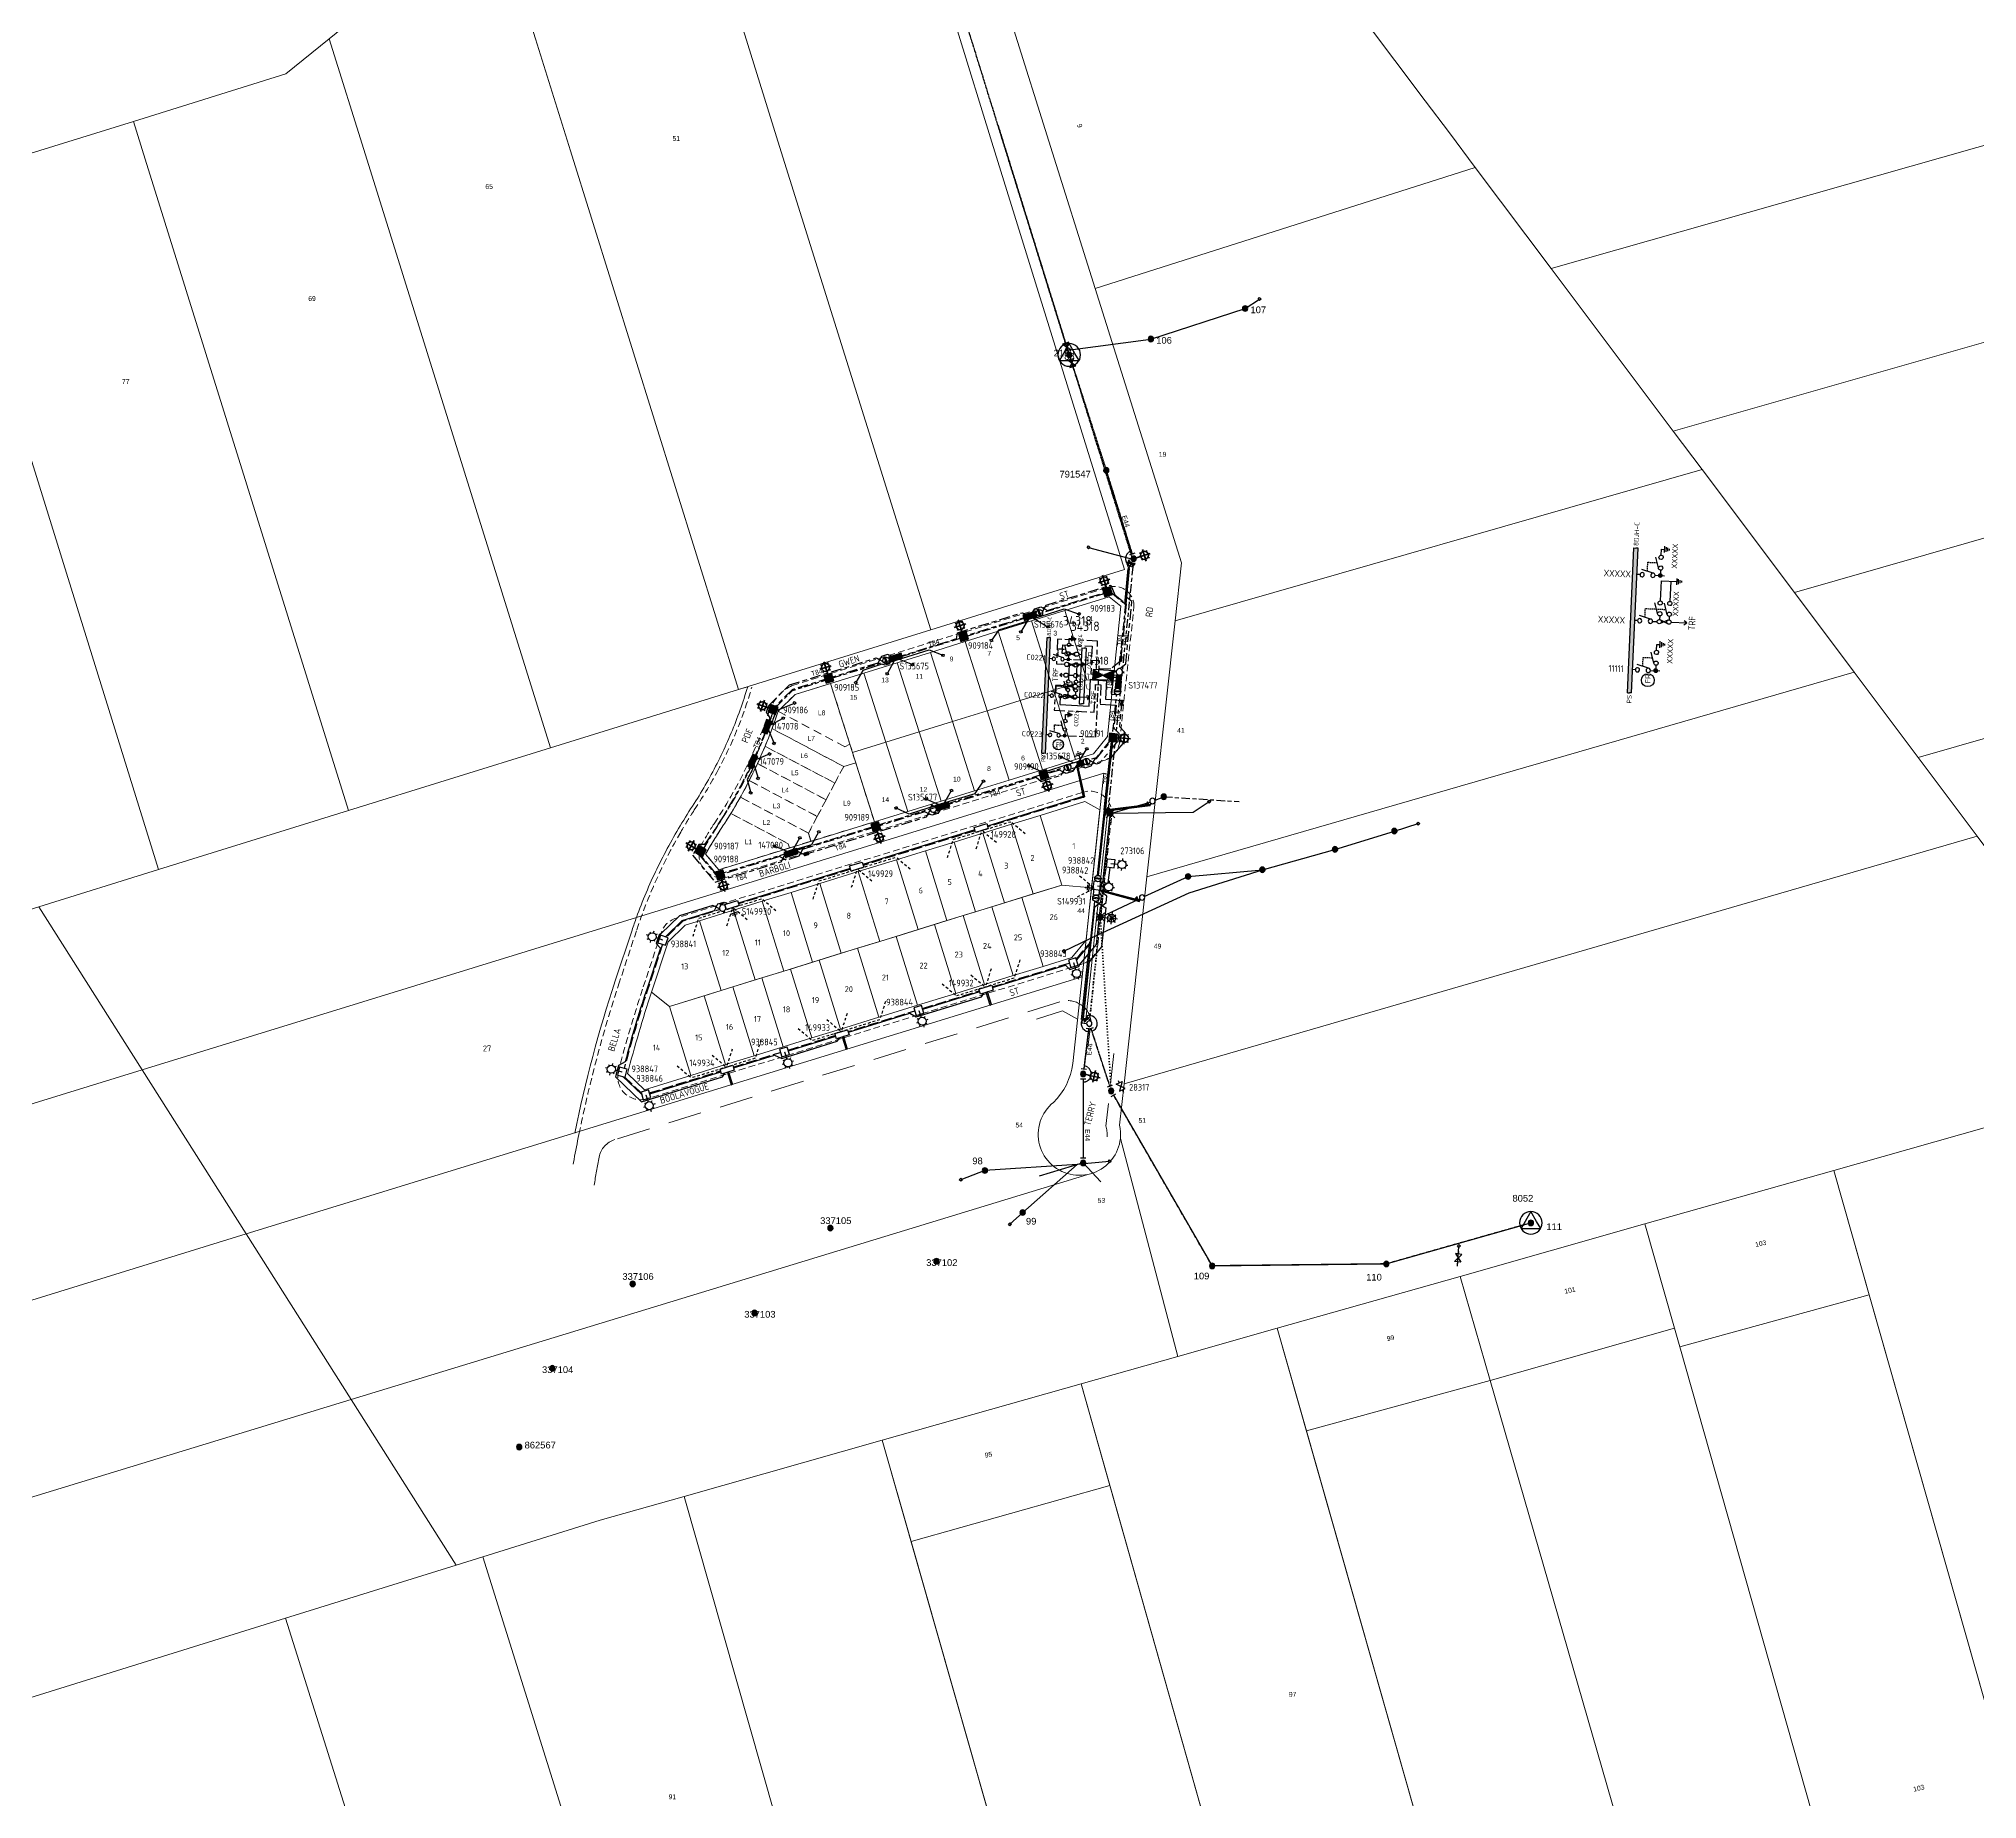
# Model space of a CAD drawing. Header units: metres. Extents: x 305887 to 307188, y 6269913 to 6270847.
# Drawn here: x 306165 to 306887, y 6270094 to 6270751 of the extents above; entities that cross this region are included whole.
import ezdxf
from ezdxf.enums import TextEntityAlignment as Align

# ---------------------------------------------------------------- set-up
doc = ezdxf.new("R2010")
doc.units = ezdxf.units.M
for name, pattern in [('A', [0]), ('Cable Exist OH', [1, 1, 0]), ('Cable Exist UG', [8.2, 4, -1.2, 1.8, -1.2]), ('Cable Remove', [2, 0, -2]), ('CENTERX2', [4, 2.5, -0.5, 0.5, -0.5]), ('Dash', [5, 3, -2]), ('DASHED', [0.75, 0.5, -0.25]), ('IE Trench LV', [6.5, 5, -1.5]), ('IECLDOTA', [1.8, 1, -0.8]), ('IECLROU40', [4, 2.5, -1.5])]:
    doc.linetypes.add(name, pattern=pattern)
doc.layers.get('0').update_dxf_attribs({"color": 6})
for name, color, linetype in [('_User Miscellaneous1', 7, 'Continuous'), ('_User Miscellaneous2', 2, 'Continuous'), ('_User Miscellaneous3', 2, 'Continuous'), ('_User Miscellaneous4', 7, 'Continuous'), ('Equip_HV_EXT', 7, 'Continuous'), ('Equip_HV_NEW', 2, 'Continuous'), ('Equip_LV_EXT', 7, 'Continuous'), ('Equip_LV_NEW', 2, 'Continuous'), ('Equip_SP_HV_EXT', 7, 'Continuous'), ('Equip_SP_HV_NEW', 2, 'Continuous'), ('Equip_SP_SL_EXT', 7, 'Continuous'), ('Equip_SP_SL_NEW', 2, 'Continuous'), ('Mains_HV_EXT', 7, 'Continuous'), ('Mains_HV_NEW_V17', 2, 'Continuous'), ('Mains_LV_EXT', 7, 'Continuous'), ('Mains_LV_NEW_R6', 2, 'Continuous'), ('Mains_LV_NEW_R94', 2, 'Continuous'), ('Mains_LV_NEW_T84', 2, 'Continuous'), ('Mains_LV_SL_EXT', 7, 'Continuous'), ('Mains_SL_EXT', 7, 'Continuous'), ('Notes_SP_MISC', 7, 'Continuous'), ('OH_Details_SP_MISC', 7, 'Continuous'), ('Services_SP_EXT', 7, 'Continuous'), ('Services_SP_NEW_UG', 2, 'Continuous'), ('Sub_LV_EXT', 7, 'Continuous'), ('Sub_SP_EXT', 7, 'Continuous'), ('Sub_SP_TR_HV_LV_EXT', 7, 'Continuous'), ('SupportsOH_SP_MISC', 7, 'Continuous'), ('SupportsOH_SP_TR_HV_LV_SL_EXT', 7, 'Continuous'), ('SupportsOH_SP_TR_HV_LV_SL_NEW', 2, 'Continuous'), ('SupportsUG_SP_LV_EXT', 7, 'Continuous'), ('SupportsUG_SP_LV_NEW', 2, 'Continuous'), ('SupportsUG_SP_LV_SL_EXT', 7, 'Continuous'), ('SupportsUG_SP_LV_SL_NEW', 2, 'Continuous'), ('Trench_SP_NEW', 2, 'Continuous'), ('UG_Details_SP_MISC', 7, 'Continuous')]:
    doc.layers.add(name, color=color, linetype=linetype)
for name, color, linetype, lineweight in [('Cadastre Developer_SP_EXT', 9, 'Continuous', 5), ('Cadastre Developer_SP_NEW', 2, 'Continuous', 5), ('Cadastre Land Parcels_SP_EXT', 9, 'Continuous', 5), ('Cadastre Road Names_SP_HV_LV_SL_EXT', 9, 'Continuous', 5)]:
    doc.layers.add(name, color=color, linetype=linetype, lineweight=lineweight)
doc.styles.add('ARIAL', font='arial.ttf', dxfattribs={"height": 2})
doc.styles.add('COLUMN_LABEL', font='arial.ttf')
doc.styles.add('iecARIAL', font='arial.ttf', dxfattribs={"height": 2})
doc.styles.add('iecISOCP', font='isocp.shx')
doc.styles.add('ieISOCP', font='isocp.shx')
doc.styles.add('IESYMBOL1', font='isocp.shx')
doc.styles.add('PILLAR_LABEL', font='arial.ttf')
doc.styles.add('POLE_LABEL', font='arial.ttf')
doc.styles.add('SL_LABEL', font='arial.ttf')
doc.styles.get("Standard").update_dxf_attribs({"font": 'arial.ttf'})
doc.styles.add('SWG_LABEL', font='arial.ttf')
doc.styles.add('SWITCH_LABEL', font='arial.ttf', dxfattribs={"height": 2.5})
doc.linetypes.add('Cable 4', pattern='A,5.25,-0.1,["o",Standard,S=2,R=0,X=1.2,Y=-0.7],-4', length=9.35)
doc.linetypes.add('Cable E OH', pattern='A,9.4,["E",Standard,S=1.7,R=0,X=0,Y=-1],0', length=9.4)
doc.linetypes.add('Cable New UG', pattern='A,7,-0.25,["x",Standard,S=2,R=0,X=0.2,Y=-0.8],-2.1', length=9.35)
doc.linetypes.add('Cable xx', pattern='A,7,-3.3,["XX",Standard,S=1.5,R=0,X=-2.54,Y=-0.8],-1', length=11.3)
doc.linetypes.add('IE Trench HV', pattern='A,7,-0.2,["/",Standard,S=3,R=0,X=0.6,Y=-1.4],-2.5', length=9.7)
doc.linetypes.add('IECLCABS1', pattern='A,7,-0.5,["/",Standard,S=1.5,R=0,X=0.2,Y=-0.7],-1.8', length=9.3)

# ---------------------------------------------------------------- blocks, each defined once
blk = doc.blocks.new('SUB_POLE_EXT')
blk.add_wipeout([(0, 4.22), (0.42, 4.2), (0.83, 4.14), (1.21, 4.05), (1.62, 3.9), (1.99, 3.72), (2.35, 3.51), (2.68, 3.26), (2.99, 2.99), (3.28, 2.66), (3.52, 2.34), (3.76, 1.92), (3.9, 1.62), (4.04, 1.23), (4.18, 0.63), (4.22, 0), (4.18, -0.61), (4.06, -1.15), (3.9, -1.62), (3.58, -2.24), (3.22, -2.73), (2.97, -3.01), (2.68, -3.26), (2.36, -3.5), (2, -3.72), (1.64, -3.89), (1.25, -4.03), (0.82, -4.14), (0.42, -4.2), (0, -4.22), (-0.41, -4.2), (-0.8, -4.15), (-1.21, -4.05), (-1.62, -3.9), (-1.99, -3.73), (-2.35, -3.51), (-2.68, -3.26), (-2.96, -3.02), (-3.23, -2.72), (-3.51, -2.35), (-3.71, -2.01), (-3.91, -1.6), (-4.05, -1.21), (-4.16, -0.76), (-4.22, -0.14), (-4.21, 0.39), (-4.14, 0.83), (-4.03, 1.27), (-3.9, 1.63), (-3.71, 2.02), (-3.5, 2.37), (-3.28, 2.67), (-2.99, 2.99), (-2.68, 3.27), (-2.33, 3.52), (-1.98, 3.73), (-1.63, 3.9), (-1.2, 4.05), (-0.78, 4.15), (-0.4, 4.21)])
blk.add_line((2.16, 0.48), (2.16, 0.48, 0))
blk.add_lwpolyline([(-4.22, 0, 1), (4.22, 0, 1)], format="xyb", close=True)
blk.add_lwpolyline([(2.14, 0.52), (0, 4.22), (-3.66, -2.11), (3.66, -2.11)], close=True)
for tag, height, flags, p in [('STREET_CODE', 0.2, 9, (1.5, 0)), ('ASSET_NUM', 2.5, 8, (2, 2)), ('CONSTRUCTED_VOLTAGE', 0.2, 9, (1.5, -0.2)), ('OPERATING_VOLTAGE', 0.2, 9, (1.5, -0.6)), ('OPERATED_BY', 0.2, 9, (1.5, -0.8)), ('ORIENTATION', 0.2, 9, (1.5, -1.2)), ('OWNED_BY', 0.2, 9, (1.5, -1.4)), ('SECONDARY_VOLTAGE', 0.2, 9, (1.5, -1.6)), ('STATE', 0.2, 9, (1.5, -1.8)), ('SUBSTATION_TYPE', 0.2, 9, (1.5, -2)), ('STREETNAME', 0.2, 9, (1.5, -2.8)), ('SUBURB', 0.2, 9, (1.5, -3)), ('Z', 0.2, 1, (1.5, -3.4)), ('NO_PHASES', 0.2, 9, (1.5, -0.4)), ('MAINTAINED_BY', 0.2, 9, (1.5, -1)), ('USAGE', 0.2, 9, (1.5, -2.2)), ('LEGEND', 0.2, 9, (1.5, -2.4)), ('LOCATION', 0.2, 9, (1.5, -2.6)), ('NOTES', 0.2, 9, (1.5, -3.2))]:
    blk.add_attdef(tag, text='', height=height, dxfattribs=dict(flags=flags)).set_placement(p, align=Align.MIDDLE_LEFT)
blk = doc.blocks.new('COLUMN_EXT')
blk.add_hatch(color=256).paths.add_polyline_path([(-1.49, 1.48), (-1.49, -1.49), (1.48, -1.49), (1.48, 1.48)])
blk.add_lwpolyline([(-1.49, -1.49), (1.48, -1.49), (1.48, 1.48), (-1.49, 1.48)], close=True)
for tag, height, style, flags, p in [('STRUCTURE_PLANT_NUMBER', 0.2, 'POLE_LABEL', 9, (1.81, 0.03)), ('ASSET_NUM', 2.5, 'COLUMN_LABEL', 8, (2, 2)), ('STREET_CODE', 0.2, 'COLUMN_LABEL', 9, (1.81, -0.2))]:
    blk.add_attdef(tag, text='', height=height, dxfattribs=dict(style=style, flags=flags)).set_placement(p, align=Align.MIDDLE_LEFT)
at = {"flags": 1}
blk.add_attdef('Z', (1.81, -2.35), '', height=0.2, dxfattribs=at)
at = {"flags": 9}
for tag, p in [('COLUMN_TYPE', (1.81, -0.4)), ('OWNED_BY', (1.81, -0.6)), ('STATE', (1.81, -0.8)), ('USAGE', (1.81, -1)), ('STREETNAME', (1.81, -1.6)), ('SUBURB', (1.81, -1.8)), ('LEGEND', (1.81, -1.2)), ('LOCATION', (1.81, -1.4)), ('NOTES', (1.81, -2))]:
    blk.add_attdef(tag, text='', height=0.2, dxfattribs=at).set_placement(p, align=Align.MIDDLE_LEFT)
blk = doc.blocks.new('PILLAR_EXT')
blk.add_hatch(color=256).paths.add_polyline_path([(-2.475, 0.99), (-2.475, -0.99), (2.475, -0.99), (2.475, 0.99)])
blk.add_lwpolyline([(-2.475, -0.99), (2.475, -0.99), (2.475, 0.99), (-2.475, 0.99)], close=True)
for tag, p, flags in [('OWNED_BY', (0, -0.2), 9), ('STATE', (0, -0.4), 9), ('SUPPORT_TYPE', (0, -0.6), 9), ('STREETNAME', (0, -1.8), 9), ('SUBURB', (0, -2), 1), ('USAGE', (0, -0.8), 9), ('LEGEND', (0, -1), 9), ('LOCATION', (0, -1.2), 9), ('NOTES', (0, -1.4), 9), ('PARENT', (0, -1.6), 9)]:
    blk.add_attdef(tag, p, '', height=0.2, dxfattribs=dict(flags=flags))
at = {"style": 'iecARIAL', "flags": 8}
blk.add_attdef('ASSET_NUM', (1.5, 3.5), '', height=2.5, dxfattribs=at)
blk = doc.blocks.new('LV_OH_LINKS_DISTFUSE_EXT')
for p, q in [((0, 0), (0.96, 0)), ((3.84, 0), (4.8, 0))]:
    blk.add_line(p, q)
blk.add_lwpolyline([(3.84, -1.2), (3.84, 1.2), (0.96, -1.2), (0.96, 1.2)], close=True)
at = {"flags": 9}
for tag, p in [('ACTUAL_STATUS', (0, 0)), ('CONSTRUCTED_VOLTAGE', (0, -0.2)), ('OPERATING_VOLTAGE', (0, -0.6)), ('ORIENTATION', (0, -0.8)), ('OWNED_BY', (0, -1)), ('STATE', (0, -1.2)), ('SWITCH_TYPE', (0, -1.4)), ('NO_PHASES', (0, -0.4)), ('USAGE', (0, -1.6)), ('NOTES', (0, -1.8))]:
    blk.add_attdef(tag, text='', height=0.2, dxfattribs=at).set_placement(p, align=Align.MIDDLE_LEFT)
at = {"flags": 1}
blk.add_attdef('Z', (0, 0), '', height=0.2, dxfattribs=at)
blk = doc.blocks.new('SL_LANTERN_EXT')
at = {"lineweight": 40}
for p, q in [((-2.25, 4.22), (2.25, 4.22)), ((-1.46, 5.68), (-1.06, 5.28)), ((-1.46, 2.76), (-1.06, 3.16)), ((0, 1.97), (0, 6.47)), ((0, 0), (0, 2.72)), ((1.46, 5.68), (1.06, 5.28)), ((1.46, 2.76), (1.06, 3.16))]:
    blk.add_line(p, q, dxfattribs=at)
blk.add_circle((0, 4.22), 1.5, dxfattribs=at)
at = {"style": 'iecARIAL', "flags": 8}
blk.add_attdef('ASSET_NUM', (1.5, 1.5), '', height=2.5, dxfattribs=at)
for tag, p, height, flags in [('OPERATING_VOLTAGE', (0.98, -1.65), 0.2, 9), ('ORIENTATION', (0.98, -1.85), 0.2, 9), ('OWNED_BY', (0.98, -2.05), 0.2, 9), ('STATE', (0.98, -2.25), 0.2, 9), ('CONSTRUCTED_VOLTAGE', (0.98, -0.65), 0.2, 9), ('CONTROL_TYPE', (0.98, -0.85), 0.2, 9), ('LANTERN_PURPOSE', (0.98, -1.05), 0.2, 9), ('LANTERN_TYPE', (0.98, -1.25), 0.2, 9), ('NO_PHASES', (0.98, -1.45), 0.2, 9), ('USAGE', (0.98, -2.45), 0.2, 9), ('CEXIST', (0.98, -2.65), 0.2, 9), ('CNEW', (0.98, -2.85), 0.2, 9), ('CNUMBER', (0.98, -3.05), 0.2, 9), ('CREMOVE', (0.98, -3.25), 0.2, 9), ('CREPLACE', (0.98, -3.45), 0.2, 9), ('LKINGHEIGHT', (0.98, -3.65), 0.2, 9), ('LBRACKET', (0.98, -3.85), 0.2, 9), ('LBRACKETVOCAB', (0.98, -4.05), 0.2, 9), ('LCATEGORY', (0.98, -4.25), 0.2, 9), ('LCHARGE1', (0.98, -4.45), 0.2, 9), ('LCHARGE1PERCENT', (0.98, -4.65), 0.2, 9), ('LCHARGE2', (0.98, -4.85), 0.2, 9), ('LCHARGE2PERCENT', (0.98, -5.05), 0.2, 9), ('LCHARGE3', (0.98, -5.25), 0.2, 9), ('LCHARGE3PERCENT', (0.98, -5.45), 0.2, 9), ('LEXIST', (0.98, -5.65), 0.2, 9), ('LLAMP', (0.98, -5.85), 0.2, 9), ('LLAMPVOCAB', (0.98, -6.05), 0.2, 9), ('LMAST', (0.98, -6.25), 0.2, 9), ('LMASTVOCAB', (0.98, -6.45), 0.2, 9), ('LNEW', (0.98, -6.65), 0.2, 9), ('LANTNUMBER', (0.98, -6.85), 0.2, 9), ('LOUTREACH', (0.98, -7.25), 0.2, 9), ('LNUMBER', (2.18, -3.25), 2.5, 8), ('STREETNAME', (0.98, -9.25), 0.2, 9), ('SUBURB', (0.98, -9.45), 0.2, 1), ('LOUTREACHVOCAB', (0.98, -7.45), 0.2, 9), ('LRATECODE', (0.98, -7.65), 0.2, 9), ('LREMOVE', (0.98, -7.85), 0.2, 9), ('LREPLACE', (0.98, -8.05), 0.2, 9), ('LTYPE', (0.98, -8.25), 0.2, 9), ('LTYPEVOCAB', (0.98, -8.45), 0.2, 9), ('LEGEND', (0.98, -8.65), 0.2, 9), ('LOCATION', (0.98, -8.85), 0.2, 9), ('NOTES', (0.98, -9.05), 0.2, 9)]:
    blk.add_attdef(tag, p, '', height=height, dxfattribs=dict(flags=flags))
blk = doc.blocks.new('CCP_EXT')
blk.add_wipeout([(0, 0.57), (0.57, 0), (0, -0.57), (-0.57, 0)])
blk.add_lwpolyline([(-0.57, 0), (0, 0.57), (0.57, 0), (0, -0.57), (-0.57, 0)])
at = {"flags": 1}
blk.add_attdef('Z', (0, 0), '', height=0.2, dxfattribs=at)
at = {"flags": 9}
for tag, p in [('CCP_TYPE', (0, 0)), ('CONSTRUCTED_VOLTAGE', (0, -0.2)), ('OPERATING_VOLTAGE', (0, -0.6)), ('ORIENTATION', (0, -0.8)), ('OWNED_BY', (0, -1)), ('STATE', (0, -1.8)), ('NO_PHASES', (0, -0.4)), ('USAGE', (0, -1.2)), ('LEGEND', (0, -1.4)), ('LIFE_SUPPORT', (0, -1.6)), ('NOTES', (0, -2))]:
    blk.add_attdef(tag, text='', height=0.2, dxfattribs=at).set_placement(p, align=Align.MIDDLE_LEFT)
blk = doc.blocks.new('POLE_EXT')
blk.add_hatch(color=256).paths.add_polyline_path([(-1, 0, 1), (1, 0, 1)])
blk.add_lwpolyline([(-1, 0, 1), (1, 0, 1)], format="xyb", close=True)
for tag, height, flags, p in [('pNumber', 2.5, 8, (-17.84, 2.07)), ('OWNED_BY', 0.2, 9, (1.35, -0.4)), ('SPECIAL_USE', 0.2, 9, (1.35, -0.8)), ('STATE', 0.2, 9, (1.35, -1)), ('cLV', 0.2, 9, (1.35, -1.4)), ('hDepth', 0.2, 9, (1.35, -1.6)), ('hDia', 0.2, 9, (1.35, -1.8)), ('cHV', 0.2, 9, (1.35, -2)), ('cLinedev', 0.2, 9, (1.35, -3.4)), ('pExisting', 0.2, 9, (1.35, -3.8)), ('pFooting', 0.2, 9, (1.35, -4.4)), ('pNew', 0.2, 9, (1.35, -4.6)), ('pRelocate', 0.2, 9, (1.35, -5)), ('pRemove', 0.2, 9, (1.35, -5.2)), ('pReplace', 0.2, 9, (1.35, -5.4)), ('pStay', 0.2, 9, (1.35, -5.6)), ('pType', 0.2, 9, (1.35, -5.8)), ('cspan', 0.2, 9, (1.35, -6)), ('STREETNAME', 0.2, 9, (1.35, -6.2)), ('SUBURB', 0.2, 9, (1.35, -6.4)), ('OPERATED_BY', 0.2, 9, (1.36, -7.01)), ('PARENT', 0.2, 9, (1.35, -0.6)), ('USAGE', 0.2, 9, (1.35, -1.2)), ('LBRACKET', 0.2, 9, (1.35, -2.2)), ('LExisting', 0.2, 9, (1.35, -2.4)), ('LANTNUMBER', 0.2, 9, (1.35, -2.6)), ('LOther', 0.2, 9, (1.35, -2.8)), ('LRemove', 0.2, 9, (1.35, -3)), ('LEGEND', 0.2, 9, (1.35, -3.2)), ('LOCATION', 0.2, 9, (1.35, -3.6)), ('PFNUMBER', 0.2, 9, (1.35, -4)), ('NEWPFNUMBER', 0.2, 9, (1.35, -4.2)), ('NOTES', 0.2, 9, (1.35, -6.6)), ('MAINTAINED_BY', 0.2, 9, (1.36, -6.81))]:
    blk.add_attdef(tag, text='', height=height, dxfattribs=dict(flags=flags)).set_placement(p, align=Align.MIDDLE_LEFT)
at = {"style": 'POLE_LABEL'}
for tag, height, flags, p in [('STRUCTURE_PLANT_NUMBER', 0.2, 9, (1.35, 0.03)), ('ASSET_NUM', 2.5, 8, (2, 2)), ('STREET_CODE', 0.2, 9, (1.35, -0.2))]:
    blk.add_attdef(tag, text='', height=height, dxfattribs=dict(at, flags=flags)).set_placement(p, align=Align.MIDDLE_LEFT)
at = {"flags": 1}
blk.add_attdef('Z', (1.35, -7.33), '', height=0.2, dxfattribs=at)
blk = doc.blocks.new('LV_UG_LINKS_CLOSED_EXT')
blk.add_wipeout([(-1.06, 1.06), (-1.18, 0.92), (-1.29, 0.76), (-1.37, 0.59), (-1.43, 0.42), (-1.48, 0.23), (-1.49, 0.05), (-1.49, -0.14), (-1.46, -0.33), (-1.41, -0.51), (-1.33, -0.68), (-1.24, -0.84), (-1.12, -0.99), (-0.99, -1.12), (-0.84, -1.24), (-0.68, -1.33), (-0.51, -1.41), (-0.33, -1.46), (-0.14, -1.49), (0.05, -1.49), (0.23, -1.48), (0.42, -1.43), (0.59, -1.37), (0.76, -1.29), (0.92, -1.18), (1.06, -1.06), (1.18, -0.92), (1.29, -0.76), (1.37, -0.59), (1.43, -0.42), (1.48, -0.23), (1.49, -0.05), (1.49, 0.14), (1.46, 0.33), (1.41, 0.51), (1.33, 0.68), (1.24, 0.84), (1.12, 0.99), (0.99, 1.12), (0.84, 1.24), (0.68, 1.33), (0.51, 1.41), (0.33, 1.46), (0.14, 1.49), (-0.05, 1.49), (-0.23, 1.48), (-0.42, 1.43), (-0.59, 1.37), (-0.76, 1.29), (-0.92, 1.18)])
for p, q in [((-0.25, -1.48), (-0.25, 1.48)), ((0.25, -1.48), (0.25, 1.48))]:
    blk.add_line(p, q)
blk.add_circle((0, 0), 1.5)
at = {"flags": 9}
for tag, p in [('ACTUAL_STATUS', (0, 0)), ('CONSTRUCTED_VOLTAGE', (0, -0.2)), ('OPERATING_VOLTAGE', (0, -0.6)), ('ORIENTATION', (0, -0.8)), ('STATE', (0, -1)), ('SWITCH_TYPE', (0, -1.2)), ('NO_PHASES', (0, -0.4)), ('USAGE', (0, -1.4)), ('NOTES', (0, -1.6))]:
    blk.add_attdef(tag, text='', height=0.2, dxfattribs=at).set_placement(p, align=Align.MIDDLE_LEFT)
at = {"flags": 1}
blk.add_attdef('Z', (0, 0), '', height=0.2, dxfattribs=at)
blk = doc.blocks.new('LV_UG_LINKS_OPEN_EXT')
for p, q in [((-0.25, 1.47), (-0.25, 2.22)), ((0.25, 1.47), (0.25, 2.22)), ((-0.25, -1.47), (-0.25, -2.22)), ((0.25, -1.47), (0.25, -2.22))]:
    blk.add_line(p, q)
at = {"flags": 9}
for tag, p in [('ACTUAL_STATUS', (0, 0)), ('CONSTRUCTED_VOLTAGE', (0, -0.2)), ('OPERATING_VOLTAGE', (0, -0.6)), ('ORIENTATION', (0, -0.8)), ('STATE', (0, -1)), ('SWITCH_TYPE', (0, -1.2)), ('NO_PHASES', (0, -0.4)), ('USAGE', (0, -1.4)), ('NOTES', (0, -1.6))]:
    blk.add_attdef(tag, text='', height=0.2, dxfattribs=at).set_placement(p, align=Align.MIDDLE_LEFT)
at = {"flags": 1}
blk.add_attdef('Z', (0, 0), '', height=0.2, dxfattribs=at)
blk.add_wipeout([(-0.25, 1.47), (-0.43, 1.43), (-0.61, 1.36), (-0.77, 1.28), (-0.93, 1.17), (-1.07, 1.05), (-1.19, 0.9), (-1.29, 0.75), (-1.38, 0.58), (-1.44, 0.4), (-1.48, 0.22), (-1.49, 0.03), (-1.49, -0.16), (-1.45, -0.34), (-1.4, -0.52), (-1.32, -0.69), (-1.23, -0.85), (-1.11, -1), (-0.98, -1.13), (-0.83, -1.24), (-0.66, -1.34), (-0.49, -1.41), (-0.31, -1.46), (-0.13, -1.49), (0.06, -1.49), (0.25, -1.47), (0.43, -1.43), (0.61, -1.36), (0.77, -1.28), (0.93, -1.17), (1.07, -1.05), (1.19, -0.9), (1.29, -0.75), (1.38, -0.58), (1.44, -0.4), (1.48, -0.22), (1.49, -0.03), (1.49, 0.16), (1.45, 0.34), (1.4, 0.52), (1.32, 0.69), (1.23, 0.85), (1.11, 1), (0.98, 1.13), (0.83, 1.24), (0.66, 1.34), (0.49, 1.41), (0.31, 1.46), (0.13, 1.49), (-0.06, 1.49)])
blk.add_lwpolyline([(0, -1.49, 1), (0, 1.49, 1)], format="xyb", close=True)
blk = doc.blocks.new('HV_DOF_CLOSED_EXT')
for p, q in [((0, 7.9), (0, 6.94)), ((0, 4.06), (0, 3.1))]:
    blk.add_line(p, q)
blk.add_lwpolyline([(-1.2, 4.06), (1.2, 4.06), (-1.2, 6.94), (1.2, 6.94)], close=True)
for tag, height, flags, p in [('STREET_CODE', 0.2, 9, (1.5, 0)), ('ASSET_NUM', 2.5, 8, (2, 2)), ('ACTUAL_STATUS', 0.2, 9, (1.5, -0.2)), ('CONSTRUCTED_VOLTAGE', 0.2, 9, (1.5, -0.4)), ('OPERATING_VOLTAGE', 0.2, 9, (1.5, -0.8)), ('ORIENTATION', 0.2, 9, (1.5, -1)), ('OWNED_BY', 0.2, 9, (1.5, -1.2)), ('OPERATED_BY', 0.2, 9, (1.5, -1.4)), ('STATE', 0.2, 9, (1.5, -1.8)), ('SWITCH_TYPE', 0.2, 9, (1.5, -2)), ('STREETNAME', 0.2, 9, (1.5, -2.8)), ('SUBURB', 0.2, 9, (1.5, -3)), ('Z', 0.2, 1, (1.5, -3.6)), ('NO_PHASES', 0.2, 9, (1.5, -0.6)), ('MAINTAINED_BY', 0.2, 9, (1.5, -1.6)), ('USAGE', 0.2, 9, (1.5, -2.2)), ('LEGEND', 0.2, 9, (1.5, -2.4)), ('LOCATION', 0.2, 9, (1.5, -2.6)), ('NOTES', 0.2, 9, (1.5, -3.2)), ('LABEL_ALIGNMENT', 0.2, 9, (1.5, -3.4))]:
    blk.add_attdef(tag, text='', height=height, dxfattribs=dict(flags=flags)).set_placement(p, align=Align.MIDDLE_LEFT)
blk = doc.blocks.new('PILLAR_NEW')
blk.add_wipeout([(-2.47, 0.99), (2.47, 0.99), (2.47, -0.99), (-2.47, -0.99)])
at = {"lineweight": -3}
blk.add_lwpolyline([(-2.47, 0.99), (2.47, 0.99), (2.47, -0.99), (-2.47, -0.99)], close=True, dxfattribs=at)
for tag, height, flags, p in [('STREET_CODE', 0.2, 9, (1.5, 2)), ('OWNED_BY', 0.2, 9, (1.5, 1.8)), ('OPERATED_BY', 0.2, 9, (1.5, 1.6)), ('STATE', 0.2, 9, (1.5, 1.2)), ('SUPPORT_TYPE', 0.2, 9, (1.5, 1)), ('SUBURB', 0.2, 9, (1.5, 0.2)), ('STREETNAME', 0.2, 9, (1.5, 0)), ('MAINTAINED_BY', 0.2, 9, (1.5, 1.4)), ('USAGE', 0.2, 9, (1.5, 0.8)), ('LEGEND', 0.2, 9, (1.5, 0.6)), ('PARENT', 0.2, 9, (1.5, 0.4)), ('ASSET_NUM', 2.5, 8, (2, 4)), ('Z', 0.2, 1, (1.5, -0.6)), ('LOCATION', 0.2, 9, (1.5, -0.2)), ('NOTES', 0.2, 9, (1.5, -0.4))]:
    blk.add_attdef(tag, text='', height=height, dxfattribs=dict(flags=flags)).set_placement(p, align=Align.MIDDLE_LEFT)
blk = doc.blocks.new('COLUMN_NEW')
blk.add_wipeout([(-1.485, -1.485), (1.485, -1.485), (1.485, 1.485), (-1.485, 1.485)])
at = {"lineweight": -3}
blk.add_lwpolyline([(-1.485, -1.485), (1.485, -1.485), (1.485, 1.485), (-1.485, 1.485)], close=True, dxfattribs=at)
at = {"style": 'POLE_LABEL', "flags": 9}
blk.add_attdef('STRUCTURE_PLANT_NUMBER', text='', height=0.2, dxfattribs=at).set_placement((1.5, 0.242), align=Align.MIDDLE_LEFT)
for tag, height, flags, p in [('STREET_CODE', 0.2, 9, (1.5, 0)), ('ASSET_NUM', 2.5, 8, (2, 2)), ('Z', 0.2, 1, (1.5, -2.8)), ('OWNED_BY', 0.2, 9, (1.5, -0.4)), ('OPERATED_BY', 0.2, 9, (1.5, -0.6)), ('STATE', 0.2, 9, (1.5, -1)), ('SUBURB', 0.2, 9, (1.5, -1.8)), ('STREETNAME', 0.2, 9, (1.5, -2)), ('COLUMN_TYPE', 0.2, 9, (1.5, -0.2)), ('USAGE', 0.2, 9, (1.5, -1.2)), ('MAINTAINED_BY', 0.2, 9, (1.5, -0.8)), ('LEGEND', 0.2, 9, (1.5, -1.4)), ('PARENT', 0.2, 9, (1.5, -1.6)), ('LOCATION', 0.2, 9, (1.5, -2.2)), ('NOTES', 0.2, 9, (1.5, -2.4)), ('LABEL_ALIGNMENT', 0.2, 9, (1.5, -2.6))]:
    blk.add_attdef(tag, text='', height=height, dxfattribs=dict(flags=flags)).set_placement(p, align=Align.MIDDLE_LEFT)
blk = doc.blocks.new('*U29')
for p, q in [((-2.25, 4.22), (-1.5, 4.22)), ((-1.46, 5.68), (-1.06, 5.28)), ((-1.46, 2.76), (-1.06, 3.16)), ((0, 5.72), (0, 6.47)), ((0, 0), (0, 2.72)), ((0, 0), (0, 0)), ((1.46, 5.68), (1.06, 5.28)), ((1.46, 2.76), (1.06, 3.16)), ((1.5, 4.22), (2.25, 4.22))]:
    blk.add_line(p, q)
blk.add_circle((0, 4.22), 1.5)
for tag, p, flags in [('Z', (0, 0), 1), ('OPERATED_BY', (0, -9.61), 9)]:
    blk.add_attdef(tag, p, '', height=0.2, dxfattribs=dict(flags=flags))
at = {"style": 'SL_LABEL'}
for tag, height, flags, p in [('ASSET_NUM', 2.5, 8, (2, 2)), ('STREET_CODE', 0.2, 9, (0, -0.2))]:
    blk.add_attdef(tag, text='', height=height, dxfattribs=dict(at, flags=flags)).set_placement(p, align=Align.MIDDLE_LEFT)
for tag, height, flags, p in [('CONSTRUCTED_VOLTAGE', 0.2, 9, (0, -0.4)), ('CONTROL_TYPE', 0.2, 9, (0, -0.6)), ('OPERATING_VOLTAGE', 0.2, 9, (0, -1.4)), ('ORIENTATION', 0.2, 9, (0, -1.6)), ('OWNED_BY', 0.2, 9, (0, -1.8)), ('STATE', 0.2, 9, (0, -2)), ('CEXIST', 0.2, 9, (0, -2.4)), ('CNEW', 0.2, 9, (0, -2.6)), ('CNUMBER', 0.2, 9, (0, -2.8)), ('CREMOVE', 0.2, 9, (0, -3)), ('CREPLACE', 0.2, 9, (0, -3.2)), ('LANTERN_PURPOSE', 0.2, 9, (0, -0.8)), ('LANTERN_TYPE', 0.2, 9, (0, -1)), ('NO_PHASES', 0.2, 9, (0, -1.2)), ('USAGE', 0.2, 9, (0, -2.2)), ('LKINGHEIGHT', 0.2, 9, (0, -3.4)), ('LBRACKET', 0.2, 9, (0, -3.6)), ('LBRACKETVOCAB', 0.2, 9, (0, -3.8)), ('LCATEGORY', 0.2, 9, (0, -4)), ('LCHARGE1', 0.2, 9, (0, -4.2)), ('LCHARGE1PERCENT', 0.2, 9, (0, -4.4)), ('LCHARGE2', 0.2, 9, (0, -4.6)), ('LCHARGE2PERCENT', 0.2, 9, (0, -4.8)), ('LCHARGE3', 0.2, 9, (0, -5)), ('LCHARGE3PERCENT', 0.2, 9, (0, -5.2)), ('LEXIST', 0.2, 9, (0, -5.4)), ('LLAMP', 0.2, 9, (0, -5.6)), ('LLAMPVOCAB', 0.2, 9, (0, -5.8)), ('LMAST', 0.2, 9, (0, -6)), ('LMASTVOCAB', 0.2, 9, (0, -6.2)), ('LNEW', 0.2, 9, (0, -6.4)), ('LANTNUMBER', 0.2, 9, (0, -6.6)), ('LOUTREACH', 0.2, 9, (0, -7)), ('LOUTREACHVOCAB', 0.2, 9, (0, -7.2)), ('LNUMBER', 2.5, 8, (1.2, -2.8)), ('SUBURB', 0.2, 9, (0, -8.6)), ('STREETNAME', 0.2, 9, (0, -8.8)), ('LRATECODE', 0.2, 9, (0, -7.4)), ('LREMOVE', 0.2, 9, (0, -7.6)), ('LREPLACE', 0.2, 9, (0, -7.8)), ('LTYPE', 0.2, 9, (0, -8)), ('LTYPEVOCAB', 0.2, 9, (0, -8.2)), ('LEGEND', 0.2, 9, (0, -8.4)), ('LOCATION', 0.2, 9, (0, -9)), ('NOTES', 0.2, 9, (0, -9.2)), ('MAINTAINED_BY', 0.2, 9, (0, -9.86))]:
    blk.add_attdef(tag, text='', height=height, dxfattribs=dict(flags=flags)).set_placement(p, align=Align.MIDDLE_LEFT)
blk = doc.blocks.new('POLE_NEW')
for tag, height, flags, p in [('pNumber', 2.5, 8, (-17.84, 2.07)), ('OWNED_BY', 0.2, 9, (1.15, -0.4)), ('SPECIAL_USE', 0.2, 9, (1.15, -0.8)), ('STATE', 0.2, 9, (1.15, -1)), ('cLV', 0.2, 9, (1.15, -1.4)), ('hDepth', 0.2, 9, (1.15, -1.6)), ('hDia', 0.2, 9, (1.15, -1.8)), ('cHV', 0.2, 9, (1.15, -2)), ('cLinedev', 0.2, 9, (1.15, -3.4)), ('pExisting', 0.2, 9, (1.15, -3.6)), ('pFooting', 0.2, 9, (1.15, -4.2)), ('pNew', 0.2, 9, (1.15, -4.4)), ('pRelocate', 0.2, 9, (1.15, -4.8)), ('pRemove', 0.2, 9, (1.15, -5)), ('pReplace', 0.2, 9, (1.15, -5.2)), ('pStay', 0.2, 9, (1.15, -5.4)), ('pType', 0.2, 9, (1.15, -5.6)), ('cspan', 0.2, 9, (1.15, -5.8)), ('SUBURB', 0.2, 9, (1.15, -6)), ('STREETNAME', 0.2, 9, (1.15, -6.2)), ('OPERATED_BY', 0.2, 9, (1.15, -6.89)), ('PARENT', 0.2, 9, (1.15, -0.6)), ('USAGE', 0.2, 9, (1.15, -1.2)), ('LBRACKET', 0.2, 9, (1.15, -2.2)), ('LExisting', 0.2, 9, (1.15, -2.4)), ('LANTNUMBER', 0.2, 9, (1.15, -2.6)), ('LOther', 0.2, 9, (1.15, -2.8)), ('LRemove', 0.2, 9, (1.15, -3)), ('LEGEND', 0.2, 9, (1.15, -3.2)), ('PFNUMBER', 0.2, 9, (1.15, -3.8)), ('NEWPFNUMBER', 0.2, 9, (1.15, -4)), ('LOCATION', 0.2, 9, (1.15, -6.4)), ('NOTES', 0.2, 9, (1.15, -6.6)), ('MAINTAINED_BY', 0.2, 9, (1.15, -7.22))]:
    blk.add_attdef(tag, text='', height=height, dxfattribs=dict(flags=flags)).set_placement(p, align=Align.MIDDLE_LEFT)
at = {"style": 'POLE_LABEL'}
for tag, height, flags, p in [('STRUCTURE_PLANT_NUMBER', 0.2, 9, (1.15, 0.09)), ('ASSET_NUM', 2.5, 8, (2, 2)), ('STREET_CODE', 0.2, 9, (1.15, -0.2))]:
    blk.add_attdef(tag, text='', height=height, dxfattribs=dict(at, flags=flags)).set_placement(p, align=Align.MIDDLE_LEFT)
at = {"flags": 1}
blk.add_attdef('Z', (1.15, -7.59), '', height=0.2, dxfattribs=at)
blk.add_wipeout([(0.07, 1), (-0.06, 1), (-0.18, 0.98), (-0.3, 0.95), (-0.42, 0.91), (-0.53, 0.85), (-0.63, 0.77), (-0.73, 0.69), (-0.81, 0.59), (-0.87, 0.49), (-0.93, 0.37), (-0.97, 0.25), (-0.99, 0.13), (-1, 0.01), (-0.99, -0.12), (-0.97, -0.24), (-0.93, -0.36), (-0.88, -0.48), (-0.81, -0.58), (-0.73, -0.68), (-0.64, -0.77), (-0.54, -0.84), (-0.43, -0.9), (-0.31, -0.95), (-0.19, -0.98), (-0.07, -1), (0.06, -1), (0.18, -0.98), (0.3, -0.95), (0.42, -0.91), (0.53, -0.85), (0.63, -0.77), (0.73, -0.69), (0.81, -0.59), (0.87, -0.49), (0.93, -0.37), (0.97, -0.25), (0.99, -0.13), (1, -0.01), (0.99, 0.12), (0.97, 0.24), (0.93, 0.36), (0.88, 0.48), (0.81, 0.58), (0.73, 0.68), (0.64, 0.77), (0.54, 0.84), (0.43, 0.9), (0.31, 0.95), (0.19, 0.98)])
at = {"lineweight": -3}
blk.add_lwpolyline([(-1, 0, 1), (1, 0, 1)], format="xyb", close=True, dxfattribs=at)
blk = doc.blocks.new('POLE_DEL')
h = blk.add_hatch(color=256)
edge = h.paths.add_edge_path()
edge.add_arc((0, 0), 1, 180, 360)
edge.add_arc((0, 0), 1, 0, 180)
for p, q in [((-1.58, 1.58), (1.58, -1.58)), ((-1.58, -1.58), (1.58, 1.58))]:
    blk.add_line(p, q)
blk.add_lwpolyline([(-1, 0, 1), (1, 0, 1)], format="xyb", close=True)
at = {"flags": 1}
blk.add_attdef('Z', (0, 0), '', height=0.2, dxfattribs=at)
for tag, height, flags, p in [('pNumber', 2.5, 8, (0, 2.07)), ('OWNED_BY', 0.2, 9, (0, -0.4)), ('SPECIAL_USE', 0.2, 9, (0, -0.6)), ('STATE', 0.2, 9, (0, -0.8)), ('cLV', 0.2, 9, (0, -1.2)), ('cHV', 0.2, 9, (0, -1.8)), ('cLinedev', 0.2, 9, (0, -3.2)), ('cspan', 0.2, 9, (0, -5.6)), ('SUBURB', 0.2, 9, (0, -5.8)), ('STREETNAME', 0.2, 9, (0, -6)), ('USAGE', 0.2, 9, (0, -1)), ('hDepth', 0.2, 9, (0, -1.4)), ('hDia', 0.2, 9, (0, -1.6)), ('LBRACKET', 0.2, 9, (0, -2)), ('LExisting', 0.2, 9, (0, -2.2)), ('LANTNUMBER', 0.2, 9, (0, -2.4)), ('LOther', 0.2, 9, (0, -2.6)), ('LRemove', 0.2, 9, (0, -2.8)), ('LEGEND', 0.2, 9, (0, -3)), ('pExisting', 0.2, 9, (0, -3.4)), ('PFNUMBER', 0.2, 9, (0, -3.6)), ('NEWPFNUMBER', 0.2, 9, (0, -3.8)), ('pFooting', 0.2, 9, (0, -4)), ('pNew', 0.2, 9, (0, -4.2)), ('pRelocate', 0.2, 9, (0, -4.6)), ('pRemove', 0.2, 9, (0, -4.8)), ('pReplace', 0.2, 9, (0, -5)), ('pStay', 0.2, 9, (0, -5.2)), ('pType', 0.2, 9, (0, -5.4)), ('LOCATION', 0.2, 9, (0, -6.2)), ('NOTES', 0.2, 9, (0, -6.4))]:
    blk.add_attdef(tag, text='', height=height, dxfattribs=dict(flags=flags)).set_placement(p, align=Align.MIDDLE_LEFT)
at = {"style": 'POLE_LABEL', "flags": 9}
blk.add_attdef('STREET_CODE', text='', height=0.2, dxfattribs=at).set_placement((0, -0.2), align=Align.MIDDLE_LEFT)
blk = doc.blocks.new('SL_LANTERN_DEL')
for p, q in [((-2.25, 4.22), (2.25, 4.22)), ((1.46, 2.76), (-1.46, 5.68)), ((-1.46, 2.76), (1.46, 5.68)), ((0, 1.97), (0, 6.47)), ((0, 0), (0, 2.72)), ((0, 0), (0, 0))]:
    blk.add_line(p, q)
blk.add_circle((0, 4.22), 1.5)
for tag, p, height, flags in [('CONSTRUCTED_VOLTAGE', (0, -0.2), 0.2, 9), ('CONTROL_TYPE', (0, -0.4), 0.2, 9), ('OPERATING_VOLTAGE', (0, -1.2), 0.2, 9), ('ORIENTATION', (0, -1.4), 0.2, 9), ('OWNED_BY', (0, -1.6), 0.2, 9), ('STATE', (0, -1.8), 0.2, 9), ('CEXIST', (0, -2.2), 0.2, 9), ('CNEW', (0, -2.4), 0.2, 9), ('CNUMBER', (0, -2.6), 0.2, 9), ('CREMOVE', (0, -2.8), 0.2, 9), ('CREPLACE', (0, -3), 0.2, 9), ('LANTERN_PURPOSE', (0, -0.6), 0.2, 9), ('LANTERN_TYPE', (0, -0.8), 0.2, 9), ('NO_PHASES', (0, -1), 0.2, 9), ('USAGE', (0, -2), 0.2, 9), ('LKINGHEIGHT', (0, -3.2), 0.2, 9), ('LBRACKET', (0, -3.4), 0.2, 9), ('LBRACKETVOCAB', (0, -3.6), 0.2, 9), ('LCATEGORY', (0, -3.8), 0.2, 9), ('LCHARGE1', (0, -4), 0.2, 9), ('LCHARGE1PERCENT', (0, -4.2), 0.2, 9), ('LCHARGE2', (0, -4.4), 0.2, 9), ('LCHARGE2PERCENT', (0, -4.6), 0.2, 9), ('LCHARGE3', (0, -4.8), 0.2, 9), ('LCHARGE3PERCENT', (0, -5), 0.2, 9), ('LEXIST', (0, -5.2), 0.2, 9), ('LLAMP', (0, -5.4), 0.2, 9), ('LLAMPVOCAB', (0, -5.6), 0.2, 9), ('LMAST', (0, -5.8), 0.2, 9), ('LMASTVOCAB', (0, -6), 0.2, 9), ('LNEW', (0, -6.2), 0.2, 9), ('LANTNUMBER', (0, -6.4), 0.2, 9), ('LOUTREACH', (0, -6.8), 0.2, 9), ('LOUTREACHVOCAB', (0, -7), 0.2, 9), ('LRATECODE', (0, -7.2), 0.2, 9), ('LREMOVE', (0, -7.4), 0.2, 9), ('LNUMBER', (1.2, -2.8), 2.5, 8), ('STREETNAME', (0, -8.8), 0.2, 9), ('SUBURB', (0, -9), 0.2, 1), ('LREPLACE', (0, -7.6), 0.2, 9), ('LTYPE', (0, -7.8), 0.2, 9), ('LTYPEVOCAB', (0, -8), 0.2, 9), ('LEGEND', (0, -8.2), 0.2, 9), ('LOCATION', (0, -8.4), 0.2, 9), ('NOTES', (0, -8.6), 0.2, 9)]:
    blk.add_attdef(tag, p, '', height=height, dxfattribs=dict(flags=flags))
at = {"style": 'iecARIAL', "flags": 8}
blk.add_attdef('ASSET_NUM', (1.5, 1.5), '', height=2.5, dxfattribs=at)
blk = doc.blocks.new('SUB_PADMOUNT_EXT')
for points in [[(0, 0), (-3.84, 1.92), (-3.84, -1.92)], [(0, 0), (3.84, 1.92), (3.84, -1.92)]]:
    blk.add_hatch(color=256).paths.add_polyline_path(points)
for p, q in [((3.84, 1.92), (-3.84, -1.92)), ((-3.84, 1.92), (3.84, -1.92))]:
    blk.add_line(p, q)
blk.add_lwpolyline([(-3.84, -1.92), (3.84, -1.92), (3.84, 1.92), (-3.84, 1.92)], close=True)
for tag, height, flags, p in [('STREET_CODE', 0.2, 9, (1.5, 0)), ('ASSET_NUM', 2.5, 8, (2, 2)), ('CONSTRUCTED_VOLTAGE', 0.2, 9, (1.5, -0.2)), ('OPERATING_VOLTAGE', 0.2, 9, (1.5, -0.6)), ('ORIENTATION', 0.2, 9, (1.5, -0.8)), ('OWNED_BY', 0.2, 9, (1.5, -1)), ('OPERATED_BY', 0.2, 9, (1.5, -1.2)), ('SECONDARY_VOLTAGE', 0.2, 9, (1.5, -1.6)), ('STATE', 0.2, 9, (1.5, -1.8)), ('SUBSTATION_TYPE', 0.2, 9, (1.5, -2.2)), ('STREETNAME', 0.2, 9, (1.5, -3)), ('SUBURB', 0.2, 9, (1.5, -3.2)), ('Z', 0.2, 1, (1.5, -3.6)), ('NO_PHASES', 0.2, 9, (1.5, -0.4)), ('MAINTAINED_BY', 0.2, 9, (1.5, -1.4)), ('PARENT', 0.2, 9, (1.5, -2)), ('USAGE', 0.2, 9, (1.5, -2.4)), ('LEGEND', 0.2, 9, (1.5, -2.6)), ('LOCATION', 0.2, 9, (1.5, -2.8)), ('NOTES', 0.2, 9, (1.5, -3.4))]:
    blk.add_attdef(tag, text='', height=height, dxfattribs=dict(flags=flags)).set_placement(p, align=Align.MIDDLE_LEFT)
blk = doc.blocks.new('SPILLAR_REPLACE_NEW')
blk.add_wipeout([(-2.475, 0.99), (2.475, 0.99), (2.475, -0.99), (-2.475, -0.99)])
blk.add_hatch(color=256).paths.add_polyline_path([(0, -0.99), (2.475, -0.99), (2.475, 0.99), (0, 0.99)])
blk.add_line((0, 0.99), (0, -0.99))
at = {"lineweight": -3}
blk.add_lwpolyline([(-2.475, 0.99), (2.475, 0.99), (2.475, -0.99), (-2.475, -0.99)], close=True, dxfattribs=at)
for tag, flags, p in [('USAGE', 9, (1.5, 0)), ('TYPE', 9, (1.5, -2.4)), ('Z', 1, (1.5, -2.8)), ('ORIENTATION', 9, (1.5, -0.2)), ('SUBURB', 9, (1.5, -0.8)), ('STREETNAME', 9, (1.5, -1)), ('OWNED_BY', 9, (1.5, -1.6)), ('OPERATED_BY', 9, (1.5, -1.8)), ('STATE', 9, (1.5, -2.2)), ('LEGEND', 9, (1.5, -0.4)), ('PARENT', 9, (1.5, -0.6)), ('LOCATION', 9, (1.5, -1.2)), ('NOTES', 9, (1.5, -1.4)), ('MAINTAINED_BY', 9, (1.5, -2)), ('LABEL_ALIGNMENT', 9, (1.5, -2.6))]:
    blk.add_attdef(tag, text='', height=0.2, dxfattribs=dict(flags=flags)).set_placement(p, align=Align.MIDDLE_LEFT)
at = {"style": 'PILLAR_LABEL', "flags": 8}
blk.add_attdef('ASSET_NUM', text='', height=2.5, dxfattribs=at).set_placement((2, 2), align=Align.MIDDLE_LEFT)
blk = doc.blocks.new('*U49')
for tag, flags, p in [('ORIENTATION', 9, (1.5, -0.8)), ('STATE', 9, (1.5, -1)), ('SWITCH_TYPE', 9, (1.5, -1.2)), ('OWNED_BY', 9, (1.5, -1.8)), ('OPERATED_BY', 9, (1.5, -2)), ('TYPE', 9, (1.5, -2.6)), ('Z', 1, (1.5, -2.8)), ('USAGE', 9, (1.5, -1.4)), ('NOTES', 9, (1.5, -1.6)), ('MAINTAINED_BY', 9, (1.5, -2.2)), ('NUMBER_OF_PHASES', 9, (1.5, -2.4))]:
    blk.add_attdef(tag, text='', height=0.2, dxfattribs=dict(flags=flags)).set_placement(p, align=Align.MIDDLE_LEFT)
blk.add_wipeout([(-1.06, 6.46), (-1.18, 6.32), (-1.29, 6.16), (-1.37, 5.99), (-1.43, 5.82), (-1.48, 5.63), (-1.49, 5.45), (-1.49, 5.26), (-1.46, 5.07), (-1.41, 4.89), (-1.33, 4.72), (-1.24, 4.56), (-1.12, 4.41), (-0.99, 4.28), (-0.84, 4.16), (-0.68, 4.07), (-0.51, 3.99), (-0.33, 3.94), (-0.14, 3.91), (0.05, 3.91), (0.23, 3.92), (0.42, 3.97), (0.59, 4.03), (0.76, 4.11), (0.92, 4.22), (1.06, 4.34), (1.18, 4.48), (1.29, 4.64), (1.37, 4.81), (1.43, 4.98), (1.48, 5.17), (1.49, 5.35), (1.49, 5.54), (1.46, 5.73), (1.41, 5.91), (1.33, 6.08), (1.24, 6.24), (1.12, 6.39), (0.99, 6.52), (0.84, 6.64), (0.68, 6.73), (0.51, 6.81), (0.33, 6.86), (0.14, 6.89), (-0.05, 6.89), (-0.23, 6.88), (-0.42, 6.83), (-0.59, 6.77), (-0.76, 6.69), (-0.92, 6.58)])
for p, q in [((-0.25, 3.92), (-0.25, 6.88)), ((0.25, 3.92), (0.25, 6.88))]:
    blk.add_line(p, q)
blk.add_circle((0, 5.4), 1.5)
at = {"flags": 9}
for tag, p in [('ACTUAL_STATUS', (1.5, 0)), ('CONSTRUCTED_VOLTAGE', (1.5, -0.2)), ('OPERATING_VOLTAGE', (1.5, -0.6)), ('NO_PHASES', (1.5, -0.4))]:
    blk.add_attdef(tag, text='', height=0.2, dxfattribs=at).set_placement(p, align=Align.MIDDLE_LEFT)
blk = doc.blocks.new('LV_UG_DFUSE_CLOSED_EXT')
for points in [[(1, 0), (0, 0)], [(5.04, 0.73), (2.16, -0.72)], [(5.05, -0.71), (2.16, 0.72)], [(6.2, 0.01), (7.2, 0.01)]]:
    blk.add_lwpolyline(points)
for centre in [(1.8, 0), (5.4, 0.01)]:
    blk.add_circle(centre, 0.8)
at = {"flags": 9}
for tag, p in [('ACTUAL_STATUS', (0, 0)), ('CONSTRUCTED_VOLTAGE', (0, -0.2)), ('OPERATING_VOLTAGE', (0, -0.6)), ('ORIENTATION', (0, -0.8)), ('STATE', (0, -1)), ('SWITCH_TYPE', (0, -1.2)), ('NO_PHASES', (0, -0.4)), ('USAGE', (0, -1.4)), ('NOTES', (0, -1.6))]:
    blk.add_attdef(tag, text='', height=0.2, dxfattribs=at).set_placement(p, align=Align.MIDDLE_LEFT)
at = {"flags": 1}
blk.add_attdef('Z', (0, 0), '', height=0.2, dxfattribs=at)
blk = doc.blocks.new('TX_LINK_EXT')
h = blk.add_hatch(color=256)
edge = h.paths.add_edge_path()
edge.add_line((2.6, 0.05), (4.6, 0.05))
edge.add_arc((5.4, 0.01), 0.8, 177.23529, 184.40267)
edge.add_line((4.6, -0.05), (2.6, -0.05))
edge.add_arc((1.8, 0), 0.8, 356.41668, 363.58332)
for points in [[(1, 0), (0, 0)], [(2.6, 0.05), (4.6, 0.05)], [(6.2, 0.01), (7.2, 0.01)], [(2.6, -0.05), (4.6, -0.05)]]:
    blk.add_lwpolyline(points)
for centre in [(1.8, 0), (5.4, 0.01)]:
    blk.add_circle(centre, 0.8)
for centre, start, end in [((1.8, 0), 356.41668, 3.58332), ((5.4, 0.01), 177.23529, 184.40267)]:
    blk.add_arc(centre, 0.8, start, end)
at = {"layer": 'Sub_LV_EXT'}
blk.add_line((7.2, 0.01), (7.8, 0.01), dxfattribs=at)
blk.add_lwpolyline([(7, -0.59), (7.8, 0.01), (7, 0.61)], dxfattribs=at)
at = {"flags": 1}
blk.add_attdef('Z', (0, 0), '', height=0.2, dxfattribs=at)
at = {"layer": 'Sub_LV_EXT', "color": 7, "style": 'IESYMBOL1'}
blk.add_text('TRF', height=2, rotation=270, dxfattribs=at).set_placement((9.39, 0.02), align=Align.MIDDLE_CENTER)
at = {"layer": 'Sub_LV_EXT', "flags": 1}
for tag, p in [('ORIENTATION', (2.14, -1.53)), ('USAGE', (2.14, -1.14)), ('NOTES', (2.14, -3.07))]:
    blk.add_attdef(tag, p, '', height=0.2, dxfattribs=at)
blk = doc.blocks.new('*U48')
at = {"layer": 'Sub_LV_EXT'}
for p, q in [((-1.6, 0), (-1.6, 20.8)), ((-1.6, 20.8), (-0.8, 20.8)), ((0, 20.8), (-0.8, 20.8)), ((0, 0), (0, 20.8)), ((-1.6, 0), (-0.8, 0)), ((0, 0), (-0.8, 0))]:
    blk.add_line(p, q, dxfattribs=at)
blk = doc.blocks.new('*U50')
blk.add_wipeout([(-1.17, 6.33), (-1.28, 6.18), (-1.36, 6.01), (-1.43, 5.84), (-1.47, 5.65), (-1.49, 5.47), (-1.49, 5.28), (-1.46, 5.09), (-1.41, 4.91), (-1.34, 4.74), (-1.25, 4.58), (-1.13, 4.43), (-1, 4.29), (-0.86, 4.18), (-0.7, 4.08), (-0.53, 4), (-0.35, 3.95), (-0.16, 3.91), (0.03, 3.91), (0.21, 3.92), (0.4, 3.96), (0.57, 4.02), (0.74, 4.1), (0.9, 4.21), (1.04, 4.33), (1.17, 4.47), (1.28, 4.62), (1.36, 4.79), (1.43, 4.96), (1.47, 5.15), (1.49, 5.33), (1.49, 5.52), (1.46, 5.71), (1.41, 5.89), (1.34, 6.06), (1.25, 6.22), (1.13, 6.37), (1, 6.51), (0.86, 6.62), (0.7, 6.72), (0.53, 6.8), (0.35, 6.85), (0.16, 6.89), (-0.03, 6.89), (-0.21, 6.88), (-0.4, 6.84), (-0.57, 6.78), (-0.74, 6.7), (-0.9, 6.59), (-1.04, 6.47)])
for p, q in [((-0.25, 6.87), (-0.25, 7.62)), ((-0.25, 3.93), (-0.25, 3.18)), ((0.25, 6.87), (0.25, 7.62)), ((0.25, 3.93), (0.25, 3.18))]:
    blk.add_line(p, q)
blk.add_lwpolyline([(1.49, 5.4, 1), (-1.49, 5.4, 1)], format="xyb", close=True)
for tag, p, flags in [('ORIENTATION', (0, 0), 9), ('Z', (0, 0), 1), ('USAGE', (0, -0.2), 9), ('NOTES', (0, -0.4), 9)]:
    blk.add_attdef(tag, p, '', height=0.2, dxfattribs=dict(flags=flags))
blk = doc.blocks.new('LV_End Shackle_EXT')
blk.add_wipeout([(-0.25, 0), (-0.25, 1.81), (0.25, 1.82), (0.25, 0)])
blk.add_line((1, 1.81), (-1, 1.81))
at = {"flags": 1}
blk.add_attdef('Z', (0, 0), '', height=0.2, dxfattribs=at)
at = {"flags": 9}
for tag, p in [('CONNECTOR_TYPE', (0, 0)), ('CONSTRUCTED_VOLTAGE', (0, -0.2)), ('OPERATING_VOLTAGE', (0, -0.6)), ('ORIENTATION', (0, -0.8)), ('OWNED_BY', (0, -1)), ('STATE', (0, -1.2)), ('NO_PHASES', (0, -0.4)), ('USAGE', (0, -1.4)), ('NOTES', (0, -1.6))]:
    blk.add_attdef(tag, text='', height=0.2, dxfattribs=at).set_placement(p, align=Align.MIDDLE_LEFT)
blk = doc.blocks.new('UGOH_NEW')
blk.add_hatch(color=256).paths.add_polyline_path([(-0.75, 1.7), (0.75, 1.7), (0, 3)])
at = {"color": 1}
blk.add_lwpolyline([(-0.75, 1.7), (0.75, 1.7), (0, 3)], close=True, dxfattribs=at)
for tag, flags, p in [('CONSTRUCTED_VOLTAGE', 9, (1.5, 0)), ('ACTUAL_STATUS', 9, (1.5, -1.6)), ('OPERATING_VOLTAGE', 9, (1.5, -0.2)), ('ORIENTATION', 9, (1.5, -0.4)), ('STATE', 9, (1.5, -0.6)), ('OWNED_BY', 9, (1.5, -1)), ('OPERATED_BY', 9, (1.5, -1.2)), ('TYPE', 1, (1.5, -2)), ('USAGE', 9, (1.5, -0.8)), ('MAINTAINED_BY', 9, (1.5, -1.4)), ('NUMBER_OF_PHASES', 9, (1.5, -1.8))]:
    blk.add_attdef(tag, text='', height=0.2, dxfattribs=dict(flags=flags)).set_placement(p, align=Align.MIDDLE_LEFT)
blk = doc.blocks.new('UGOH_EXT')
blk.add_hatch(color=256).paths.add_polyline_path([(-0.75, 1.7), (0.75, 1.7), (0, 3)])
at = {"color": 1}
blk.add_lwpolyline([(-0.75, 1.7), (0.75, 1.7), (0, 3)], close=True, dxfattribs=at)
for tag, flags, p in [('CONSTRUCTED_VOLTAGE', 9, (1.5, 0)), ('ACTUAL_STATUS', 9, (1.5, -1.6)), ('OPERATING_VOLTAGE', 9, (1.5, -0.2)), ('ORIENTATION', 9, (1.5, -0.4)), ('STATE', 9, (1.5, -0.6)), ('OWNED_BY', 9, (1.5, -1)), ('OPERATED_BY', 9, (1.5, -1.2)), ('TYPE', 1, (1.5, -2)), ('USAGE', 9, (1.5, -0.8)), ('MAINTAINED_BY', 9, (1.5, -1.4)), ('NUMBER_OF_PHASES', 9, (1.5, -1.8))]:
    blk.add_attdef(tag, text='', height=0.2, dxfattribs=dict(flags=flags)).set_placement(p, align=Align.MIDDLE_LEFT)
blk = doc.blocks.new('LV_STJ_NEW')
blk.add_hatch(color=256).paths.add_polyline_path([(0.91, 0.13, 0.414214), (0.59, 0.45), (-0.59, 0.45, 0.414214), (-0.91, 0.13), (-0.91, -0.13, 0.414214), (-0.59, -0.45), (0.59, -0.45, 0.414214), (0.91, -0.13)])
blk.add_lwpolyline([(-0.91, 0.13), (-0.91, -0.13, 0.414214), (-0.59, -0.45), (0.59, -0.45, 0.414214), (0.91, -0.13), (0.91, 0.13, 0.414214), (0.59, 0.45), (-0.59, 0.45, 0.414214)], format="xyb", close=True)
for tag, flags, p in [('ORIENTATION', 9, (1.5, 0)), ('STATE', 9, (1.5, -0.8)), ('OWNED_BY', 9, (1.5, -1)), ('OPERATED_BY', 9, (1.5, -1.2)), ('OPERATING_VOLTAGE', 9, (1.5, -1.6)), ('CONSTRUCTED_VOLTAGE', 9, (1.5, -1.8)), ('TYPE', 9, (1.5, -2.2)), ('Z', 1, (1.5, -2.4)), ('USAGE', 9, (1.5, -0.2)), ('LEGEND', 9, (1.5, -0.4)), ('NOTES', 9, (1.5, -0.6)), ('MAINTAINED_BY', 9, (1.5, -1.4)), ('NUMBER_OF_PHASES', 9, (1.5, -2))]:
    blk.add_attdef(tag, text='', height=0.2, dxfattribs=dict(flags=flags)).set_placement(p, align=Align.MIDDLE_LEFT)
blk = doc.blocks.new('SWG_SIE_TRF_NOES_NEW')
for p, q in [((7.01, 0.8), (2.79, 1.95)), ((14.68, 0), (20.54, 0))]:
    blk.add_line(p, q)
for points in [[(2.2, 0.01), (1.2, 0.01)], [(19.54, -0.75), (20.54, 0), (19.54, 0.75)], [(7.8, 0), (9.45, 0)]]:
    blk.add_lwpolyline(points)
for points in [[(3, -0.79, 1), (3, 0.81, 1)], [(7, -0.8, 1), (7, 0.8, 1)]]:
    blk.add_lwpolyline(points, format="xyb", close=True)
at = {"linetype": 'DASHED'}
blk.add_lwpolyline([(4.9, 1.38), (4.9, 4.64), (12.61, 4.64)], dxfattribs=at)
at = {"flags": 1}
blk.add_attdef('Z', (0, 0), '', height=0.2, dxfattribs=at)
at = {"style": 'SWITCH_LABEL', "flags": 9}
blk.add_attdef('STREET_CODE', text='', height=0.2, dxfattribs=at).set_placement((0, -0.2), align=Align.MIDDLE_LEFT)
at = {"flags": 9}
for tag, p in [('ORIENTATION', (0, -0.4)), ('SUBURB', (0, -1)), ('STREETNAME', (0, -1.2)), ('OPERATED_BY', (0, -2.11)), ('PARENT', (0, -0.6)), ('USAGE', (0, -0.8)), ('LOCATION', (0, -1.4)), ('NOTES', (0, -1.6)), ('OWNED_BY', (0, -1.89)), ('MAINTAINED_BY', (0, -2.32))]:
    blk.add_attdef(tag, text='', height=0.2, dxfattribs=at).set_placement(p, align=Align.MIDDLE_LEFT)
blk = doc.blocks.new('SWG_FUSE_NEW')
for points in [[(1.15, 0.72), (4.04, -0.71)], [(1.16, -0.72), (4.04, 0.73)]]:
    blk.add_lwpolyline(points)
for centre in [(0.8, 0), (4.4, 0.01)]:
    blk.add_circle(centre, 0.8)
blk = doc.blocks.new('SWG_SIE_TRF_NEW')
at = {"linetype": 'CENTERX2'}
blk.add_blockref('SWG_SIE_TRF_NOES_NEW', (0, 0), dxfattribs=at)
at = {"linetype": 'CENTERX2', "rotation": 180}
blk.add_blockref('SWG_FUSE_NEW', (14.68, 0), dxfattribs=at)
at = {"style": 'IESYMBOL1'}
blk.add_text('TRF', height=2.5, rotation=89.98256, dxfattribs=at).set_placement((22.51, -0.05), align=Align.MIDDLE_CENTER)
blk = doc.blocks.new('FAULT_INDIC_SE')
blk.add_circle((0, 0), 2.4)
at = {"insert": (-1.15, 1), "char_height": 2, "width": 2.7042, "attachment_point": 1, "style": 'iecISOCP'}
blk.add_mtext('FR', dxfattribs=at)
blk = doc.blocks.new('SWG_SIE_SU_NEW')
blk.add_line((5.81, 0.79), (1.59, 1.94))
at = {"linetype": 'A', "lineweight": 0}
for p, q in [((7.98, 0.35), (7.98, -0.37)), ((8.18, -0.58), (8.18, 0.56)), ((8.38, 0.66), (8.38, -0.68)), ((8.58, -0.71), (8.58, 0.69)), ((8.78, 0.66), (8.78, -0.68)), ((8.98, -0.59), (8.98, 0.56)), ((9.18, 0.35), (9.18, -0.38))]:
    blk.add_line(p, q, dxfattribs=at)
for points in [[(1, 0), (0, 0)], [(6.6, -0.01), (10.1, -0.01)]]:
    blk.add_lwpolyline(points)
for points in [[(1.8, -0.8, 1), (1.8, 0.8, 1)], [(5.8, -0.81, 1), (5.8, 0.79, 1)]]:
    blk.add_lwpolyline(points, format="xyb", close=True)
at = {"linetype": 'DASHED'}
blk.add_lwpolyline([(3.7, 1.36), (3.7, 4.73), (7.22, 4.73)], dxfattribs=at)
at = {"linetype": 'A', "lineweight": 0}
blk.add_circle((8.58, -0.01), 0.7, dxfattribs=at)
at = {"style": 'SWG_LABEL', "flags": 8}
blk.add_attdef('ASSET_NUM', text='', height=2.5, rotation=179.95437, dxfattribs=at).set_placement((-2.4, 0.01), align=Align.MIDDLE_LEFT)
at = {"flags": 1}
blk.add_attdef('Z', (0, 0), '', height=0.2, dxfattribs=at)
at = {"style": 'SWITCH_LABEL', "flags": 9}
blk.add_attdef('STREET_CODE', text='', height=0.2, dxfattribs=at).set_placement((0, 0), align=Align.MIDDLE_LEFT)
at = {"flags": 9}
for tag, p in [('OPERATED_BY', (-0.01, -1.84)), ('ORIENTATION', (0, -0.2)), ('SUBURB', (0, -0.8)), ('STREETNAME', (0, -1)), ('OWNED_BY', (-0.01, -1.62)), ('MAINTAINED_BY', (-0.01, -2.05)), ('PARENT', (0, -0.4)), ('USAGE', (0, -0.6)), ('LOCATION', (0, -1.2)), ('NOTES', (0, -1.4))]:
    blk.add_attdef(tag, text='', height=0.2, dxfattribs=at).set_placement(p, align=Align.MIDDLE_LEFT)
blk = doc.blocks.new('SWG_SIE_TRS_ES_1_NEW')
for p, q in [((-6.1, 4.33), (-1.8, 5.55)), ((-6.1, 0.75), (-1.8, 1.97)), ((5.3, -2.29), (7.7, -2.29)), ((5.6, -2.89), (7.4, -2.89)), ((5.9, -3.49), (7.1, -3.49)), ((6.21, -4.09), (6.81, -4.09))]:
    blk.add_line(p, q)
for points in [[(-6.59, 3.56), (-7.89, 3.56)], [(6.5, 3.57), (-0.99, 3.57)], [(6.5, 3.57), (6.5, -2.29)], [(-6.59, -0.02), (-7.89, -0.02)], [(6.5, -0.01), (-0.99, -0.01)]]:
    blk.add_lwpolyline(points)
for points in [[(-5.79, 2.76, -1), (-5.79, 4.36, -1)], [(-5.79, -0.82, -1), (-5.79, 0.78, -1)], [(-1.79, 2.77, -1), (-1.79, 4.37, -1)], [(-1.79, -0.81, -1), (-1.79, 0.79, -1)]]:
    blk.add_lwpolyline(points, format="xyb", close=True)
at = {"flags": 1}
blk.add_attdef('Z', (0, 0), '', height=0.2, dxfattribs=at)
at = {"style": 'SWG_LABEL', "flags": 8}
blk.add_attdef('ASSET_NUM', text='', height=2.5, dxfattribs=at).set_placement((-1.81, -2.26), align=Align.MIDDLE_CENTER)
at = {"style": 'SWITCH_LABEL', "flags": 9}
blk.add_attdef('STREET_CODE', text='', height=0.2, dxfattribs=at).set_placement((0, -0.2), align=Align.MIDDLE_LEFT)
at = {"flags": 9}
for tag, p in [('ORIENTATION', (0, -0.4)), ('SUBURB', (0, -1)), ('STREETNAME', (0, -1.2)), ('PARENT', (0, -0.6)), ('USAGE', (0, -0.8)), ('LOCATION', (0, -1.4)), ('NOTES', (0, -1.6)), ('OWNED_BY', (0.01, -1.8)), ('OPERATED_BY', (0.01, -2.03)), ('MAINTAINED_BY', (0, -2.23))]:
    blk.add_attdef(tag, text='', height=0.2, dxfattribs=at).set_placement(p, align=Align.MIDDLE_LEFT)
blk = doc.blocks.new('SWG_SIE_ES_NEW')
for p, q in [((-5.79, 0.78), (-1.79, 1.93)), ((0.01, -1.21), (2.41, -1.21)), ((0.31, -1.81), (2.11, -1.81)), ((0.61, -2.41), (1.81, -2.41)), ((0.92, -3.01), (1.52, -3.01))]:
    blk.add_line(p, q)
for points in [[(-5.79, -0.82, -1), (-5.79, 0.78, -1)], [(-1.79, -0.81, -1), (-1.79, 0.79, -1)]]:
    blk.add_lwpolyline(points, format="xyb", close=True)
for points in [[(-6.59, -0.02), (-7.89, -0.02)], [(-0.99, -0.01), (1.21, -0.01), (1.21, -1.21)]]:
    blk.add_lwpolyline(points)
at = {"flags": 1}
blk.add_attdef('Z', (0, 0), '', height=0.2, dxfattribs=at)
at = {"style": 'ARIAL', "flags": 8}
blk.add_attdef('ASSET_NUM', text='', height=2, dxfattribs=at).set_placement((14.3, -5.09), align=Align.MIDDLE_RIGHT)
at = {"style": 'SWITCH_LABEL', "flags": 9}
blk.add_attdef('STREET_CODE', text='', height=0.2, dxfattribs=at).set_placement((0, -0.2), align=Align.MIDDLE_LEFT)
at = {"flags": 9}
for tag, p in [('ORIENTATION', (0, -0.4)), ('SUBURB', (0, -1)), ('STREETNAME', (0, -1.2)), ('OPERATED_BY', (0, -2.01)), ('PARENT', (0, -0.6)), ('USAGE', (0, -0.8)), ('LOCATION', (0, -1.4)), ('NOTES', (0, -1.6)), ('OWNED_BY', (0, -1.78)), ('MAINTAINED_BY', (0, -2.21))]:
    blk.add_attdef(tag, text='', height=0.2, dxfattribs=at).set_placement(p, align=Align.MIDDLE_LEFT)
blk = doc.blocks.new('*U56')
for p, q in [((-1.6, 0), (-1.6, 54.05)), ((-1.6, 54.05), (-0.8, 54.05)), ((0, 54.05), (-0.8, 54.05)), ((0, 0), (0, 54.05)), ((-1.6, 0), (-0.8, 0)), ((0, 0), (-0.8, 0))]:
    blk.add_line(p, q)
at = {"style": 'ARIAL'}
blk.add_attdef('SWG_TYPE', text='', height=1.8, rotation=90, dxfattribs=at).set_placement((-0.8, 54.8), align=Align.MIDDLE_LEFT)
blk.add_attdef('SUB_TYPE', text='', height=1.8, rotation=90, dxfattribs=at).set_placement((-0.8, -0.76), align=Align.MIDDLE_RIGHT)
blk = doc.blocks.new('HV_End Shackle_EXT')
blk.add_wipeout([(-0.25, 0), (-0.25, 1.81), (0.25, 1.82), (0.25, 0)])
blk.add_line((1, 1.81), (-1, 1.81))
for tag, flags, p in [('CONNECTOR_TYPE', 9, (1.5, 0)), ('CONSTRUCTED_VOLTAGE', 9, (1.5, -0.2)), ('OPERATING_VOLTAGE', 9, (1.5, -0.6)), ('ORIENTATION', 9, (1.5, -0.8)), ('OWNED_BY', 9, (1.5, -1)), ('OPERATED_BY', 9, (1.5, -1.2)), ('STATE', 9, (1.5, -1.6)), ('Z', 1, (1.5, -2.2)), ('NO_PHASES', 9, (1.5, -0.4)), ('MAINTAINED_BY', 9, (1.5, -1.4)), ('USAGE', 9, (1.5, -1.8)), ('NOTES', 9, (1.5, -2))]:
    blk.add_attdef(tag, text='', height=0.2, dxfattribs=dict(flags=flags)).set_placement(p, align=Align.MIDDLE_LEFT)
blk = doc.blocks.new('HV_STJ_NEW')
blk.add_hatch(color=256).paths.add_polyline_path([(0.91, 0.13, 0.414214), (0.59, 0.45), (-0.59, 0.45, 0.414214), (-0.91, 0.13), (-0.91, -0.13, 0.414214), (-0.59, -0.45), (0.59, -0.45, 0.414214), (0.91, -0.13)])
blk.add_lwpolyline([(-0.91, 0.13), (-0.91, -0.13, 0.414214), (-0.59, -0.45), (0.59, -0.45, 0.414214), (0.91, -0.13), (0.91, 0.13, 0.414214), (0.59, 0.45), (-0.59, 0.45, 0.414214)], format="xyb", close=True)
for tag, flags, p in [('ORIENTATION', 9, (1.5, 0)), ('OWNED_BY', 9, (1.5, -0.8)), ('OPERATED_BY', 9, (1.5, -1)), ('TYPE', 9, (1.5, -1.4)), ('OPERATING_VOLTAGE', 9, (1.5, -1.6)), ('CONSTRUCTED_VOLTAGE', 9, (1.5, -1.8)), ('Z', 1, (1.5, -2.2)), ('USAGE', 9, (1.5, -0.2)), ('LEGEND', 9, (1.5, -0.4)), ('NOTES', 9, (1.5, -0.6)), ('MAINTAINED_BY', 9, (1.5, -1.2)), ('NUMBER_OF_PHASES', 9, (1.5, -2))]:
    blk.add_attdef(tag, text='', height=0.2, dxfattribs=dict(flags=flags)).set_placement(p, align=Align.MIDDLE_LEFT)
blk = doc.blocks.new('Earth')
for p, q in [((0, -2.04), (0, 0)), ((-1.5, -2.04), (1.5, -2.04)), ((-1, -2.64), (1, -2.64)), ((-0.25, -3.24), (0.25, -3.24))]:
    blk.add_line(p, q)
blk = doc.blocks.new('LV_STJ_EXT')
h = blk.add_hatch(color=256)
edge = h.paths.add_edge_path()
edge.add_ellipse((-0.59, 0.13), major_axis=(0.226, 0.226), ratio=1, start_angle=44.99996, end_angle=135)
edge.add_line((-0.91, 0.13), (-0.91, -0.13))
edge.add_ellipse((-0.59, -0.13), major_axis=(0.226, 0.226), ratio=1, start_angle=134.99996, end_angle=225)
edge.add_line((-0.59, -0.45), (0.59, -0.45))
edge.add_ellipse((0.59, -0.13), major_axis=(-0.226, 0.226), ratio=1, start_angle=134.99996, end_angle=225)
edge.add_line((0.91, -0.13), (0.91, 0.13))
edge.add_ellipse((0.59, 0.13), major_axis=(-0.226, 0.226), ratio=1, start_angle=224.99996, end_angle=315)
edge.add_line((0.59, 0.45), (-0.59, 0.45))
blk.add_lwpolyline([(-0.91, 0.13), (-0.91, -0.13, 0.414214), (-0.59, -0.45), (0.59, -0.45, 0.414214), (0.91, -0.13), (0.91, 0.13, 0.414214), (0.59, 0.45), (-0.59, 0.45, 0.414214)], format="xyb", close=True)
at = {"flags": 1}
blk.add_attdef('Z', (0, 0), '', height=0.2, dxfattribs=at)
at = {"flags": 9}
for tag, p in [('ORIENTATION', (0, 0)), ('USAGE', (0, -0.2)), ('LEGEND', (0, -0.4)), ('NOTES', (0, -0.6))]:
    blk.add_attdef(tag, text='', height=0.2, dxfattribs=at).set_placement(p, align=Align.MIDDLE_LEFT)
blk = doc.blocks.new('HV_End Shackle_NEW')
blk.add_wipeout([(-0.25, 0), (-0.25, 1.81), (0.25, 1.82), (0.25, 0)])
blk.add_line((1, 1.81), (-1, 1.81))
for tag, flags, p in [('CONNECTOR_TYPE', 9, (1.5, 0)), ('CONSTRUCTED_VOLTAGE', 9, (1.5, -0.2)), ('OPERATING_VOLTAGE', 9, (1.5, -0.6)), ('ORIENTATION', 9, (1.5, -0.8)), ('OWNED_BY', 9, (1.5, -1)), ('OPERATED_BY', 9, (1.5, -1.2)), ('STATE', 9, (1.5, -1.6)), ('Z', 1, (1.5, -2.2)), ('NO_PHASES', 9, (1.5, -0.4)), ('MAINTAINED_BY', 9, (1.5, -1.4)), ('USAGE', 9, (1.5, -1.8)), ('NOTES', 9, (1.5, -2))]:
    blk.add_attdef(tag, text='', height=0.2, dxfattribs=dict(flags=flags)).set_placement(p, align=Align.MIDDLE_LEFT)
blk = doc.blocks.new('LV_End Shackle_NEW')
blk.add_wipeout([(-0.25, 0), (-0.25, 1.81), (0.25, 1.82), (0.25, 0)])
blk.add_line((1, 1.81), (-1, 1.81))
for tag, flags, p in [('CONNECTOR_TYPE', 9, (1.5, 0)), ('CONSTRUCTED_VOLTAGE', 9, (1.5, -0.2)), ('OPERATING_VOLTAGE', 9, (1.5, -0.6)), ('ORIENTATION', 9, (1.5, -0.8)), ('OWNED_BY', 9, (1.5, -1)), ('OPERATED_BY', 9, (1.5, -1.2)), ('STATE', 9, (1.5, -1.6)), ('Z', 1, (1.5, -2.2)), ('NO_PHASES', 9, (1.5, -0.4)), ('MAINTAINED_BY', 9, (1.5, -1.4)), ('USAGE', 9, (1.5, -1.8)), ('NOTES', 9, (1.5, -2))]:
    blk.add_attdef(tag, text='', height=0.2, dxfattribs=dict(flags=flags)).set_placement(p, align=Align.MIDDLE_LEFT)

msp = doc.modelspace()

# ---------------------------------------------------------------- hatches: boundary and pattern name
at = {"layer": 'Equip_HV_EXT', "linetype": 'Continuous'}
h = msp.add_hatch(color=7, dxfattribs=at)
h.dxf.hatch_style = 1
h.paths.add_polyline_path([(306756.5, 6270506.71), (306758.1, 6270506.64), (306760.5, 6270560.64), (306758.9, 6270560.71)])

# ---------------------------------------------------------------- linework, layer by layer
at = {"layer": 'Cadastre Developer_SP_EXT', "linetype": 'Dash'}
for points in [[(306440.08, 6270499.82), (306437.8, 6270493.34), (306464.5, 6270479.24), (306468.99, 6270480.64), (306466.81, 6270487.51), (306464.93, 6270486.59), (306440.08, 6270499.82)], [(306437.81, 6270493.34), (306435.22, 6270486.77), (306461.22, 6270473.04), (306464.5, 6270479.24), (306437.81, 6270493.34)], [(306435.22, 6270486.76), (306432.39, 6270480.32), (306457.94, 6270466.82), (306461.22, 6270473.04), (306435.22, 6270486.76)], [(306432.39, 6270480.32), (306429.31, 6270473.98), (306454.66, 6270460.6), (306457.94, 6270466.82), (306432.39, 6270480.32)], [(306468.99, 6270480.64), (306464.5, 6270479.24), (306461.22, 6270473.04), (306457.94, 6270466.82), (306454.66, 6270460.59), (306451.38, 6270454.39), (306452.31, 6270451.36), (306475.95, 6270458.65), (306468.99, 6270480.64)], [(306429.31, 6270473.98), (306426.01, 6270467.79), (306451.38, 6270454.39), (306454.66, 6270460.6), (306429.31, 6270473.98)], [(306426.01, 6270467.79), (306422.46, 6270461.71), (306443.79, 6270450.45), (306444.29, 6270448.88), (306452.32, 6270451.34), (306451.38, 6270454.39), (306426.01, 6270467.79)], [(306422.46, 6270461.71), (306418.9, 6270456.15), (306416.23, 6270451.94), (306414.26, 6270448.68), (306413.03, 6270446.56), (306417.93, 6270440.75), (306444.29, 6270448.88), (306443.79, 6270450.45), (306422.46, 6270461.71)]]:
    msp.add_lwpolyline(points, close=True, dxfattribs=at)
at = {"layer": 'Cadastre Developer_SP_NEW', "color": 3}
msp.add_line((306385.66, 6270418.26), (306379.39, 6270399.27), dxfattribs=at)
at = {"layer": 'Cadastre Developer_SP_NEW', "color": 3, "flags": 128}
for points in [[(306560, 6270463.09), (306554.36, 6270466.15), (306537.72, 6270461.01), (306545.77, 6270435.02), (306556.89, 6270433.98), (306560, 6270463.09)], [(306535.07, 6270431.71), (306527.03, 6270457.69), (306516.33, 6270454.38), (306524.37, 6270428.4), (306535.07, 6270431.71)], [(306545.77, 6270435.02), (306537.72, 6270461.01), (306527.03, 6270457.69), (306535.07, 6270431.71), (306545.77, 6270435.02)], [(306513.67, 6270425.09), (306505.63, 6270451.07), (306494.93, 6270447.76), (306502.97, 6270421.78), (306513.67, 6270425.09)], [(306524.37, 6270428.4), (306516.33, 6270454.38), (306505.63, 6270451.07), (306513.67, 6270425.09), (306524.37, 6270428.4)], [(306492.27, 6270418.46), (306484.23, 6270444.45), (306469.9, 6270440.02), (306477.94, 6270414.03), (306492.27, 6270418.46)], [(306502.97, 6270421.78), (306494.93, 6270447.76), (306484.23, 6270444.45), (306492.27, 6270418.46), (306502.97, 6270421.78)], [(306463.61, 6270409.6), (306455.57, 6270435.58), (306444.87, 6270432.27), (306452.91, 6270406.28), (306463.61, 6270409.6)], [(306477.94, 6270414.03), (306469.9, 6270440.02), (306455.57, 6270435.58), (306463.61, 6270409.6), (306477.94, 6270414.03)], [(306442.21, 6270402.97), (306434.17, 6270428.96), (306423.47, 6270425.65), (306431.51, 6270399.66), (306442.21, 6270402.97)], [(306452.91, 6270406.28), (306444.87, 6270432.27), (306434.17, 6270428.96), (306442.21, 6270402.97), (306452.91, 6270406.28)], [(306538.77, 6270404.7), (306530.82, 6270430.39), (306519.74, 6270426.96), (306527.69, 6270401.27), (306538.77, 6270404.7)], [(306418.85, 6270395.74), (306410.81, 6270421.73), (306405.42, 6270420.06), (306399.07, 6270413.84), (306392.88, 6270395.08), (306399.59, 6270389.78), (306418.85, 6270395.74)], [(306431.51, 6270399.66), (306423.47, 6270425.65), (306410.81, 6270421.73), (306418.85, 6270395.74), (306431.51, 6270399.66)], [(306506.29, 6270394.65), (306498.34, 6270420.34), (306484.01, 6270415.91), (306491.96, 6270390.21), (306506.29, 6270394.65)], [(306506.29, 6270394.65), (306516.99, 6270397.96), (306509.04, 6270423.65), (306498.34, 6270420.34), (306506.29, 6270394.65)], [(306509.04, 6270423.65), (306516.99, 6270397.96), (306527.69, 6270401.27), (306519.74, 6270426.96), (306509.04, 6270423.65)], [(306477.63, 6270385.78), (306491.96, 6270390.21), (306484.01, 6270415.91), (306469.68, 6270411.47), (306477.63, 6270385.78)], [(306463.3, 6270381.34), (306455.35, 6270407.04), (306444.65, 6270403.73), (306452.6, 6270378.03), (306463.3, 6270381.34)], [(306463.3, 6270381.34), (306477.63, 6270385.78), (306469.68, 6270411.47), (306455.35, 6270407.04), (306463.3, 6270381.34)], [(306441.9, 6270374.72), (306433.95, 6270400.42), (306423.25, 6270397.11), (306431.2, 6270371.41), (306441.9, 6270374.72)], [(306441.9, 6270374.72), (306452.6, 6270378.03), (306444.65, 6270403.73), (306433.95, 6270400.42), (306441.9, 6270374.72)], [(306407.54, 6270364.09), (306420.5, 6270368.1), (306412.55, 6270393.79), (306399.59, 6270389.78), (306407.54, 6270364.09)], [(306420.5, 6270368.1), (306431.2, 6270371.41), (306423.25, 6270397.11), (306412.55, 6270393.79), (306420.5, 6270368.1)]]:
    msp.add_lwpolyline(points, dxfattribs=at)
msp.add_lwpolyline([(306390.27, 6270358.74), (306407.54, 6270364.09), (306399.59, 6270389.78), (306392.88, 6270395.08, 0.01624), (306383.95, 6270364.77), (306390.27, 6270358.74)], format="xyb", dxfattribs=at)
at = {"layer": 'Cadastre Developer_SP_NEW', "color": 3}
for centre, radius, start, end in [((306573.56, 6270356.2), 197.88, 160.27494, 161.72265), ((306854.16, 6270242.46), 500, 161.72202, 168.45964)]:
    msp.add_arc(centre, radius, start, end, dxfattribs=at)
at = {"layer": 'Cadastre Land Parcels_SP_EXT', "linetype": 'Continuous'}
for points in [[(306362.72, 6270708.77), (306425.32, 6270507.92), (306496.98, 6270530.2), (306440.64, 6270710.35), (306427.63, 6270751.95), (306404.21, 6270826.88), (306365.13, 6270825.33), (306334.2, 6270800.24), (306349.73, 6270750.44), (306362.72, 6270708.77)], [(306286.27, 6270707.22), (306355.3, 6270486.17), (306425.32, 6270507.92), (306362.72, 6270708.77), (306349.73, 6270750.44), (306334.2, 6270800.24), (306307.57, 6270778.69), (306285.17, 6270760.55), (306272.76, 6270750.51), (306286.27, 6270707.22)], [(306699.82, 6270702.56), (306690.18, 6270715.4), (306681.21, 6270727.35), (306636, 6270787.64), (306625.81, 6270801.21), (306521.6, 6270773.93), (306527.9, 6270753.89), (306540.94, 6270712.38), (306558.2, 6270657.46), (306699.82, 6270702.56)], [(306204.25, 6270705.56), (306280.03, 6270462.79), (306355.3, 6270486.17), (306286.27, 6270707.22), (306272.76, 6270750.51), (306256.6, 6270737.4), (306199.83, 6270719.7), (306204.25, 6270705.56)], [(306151, 6270704.48), (306129.34, 6270697.73), (306209.24, 6270440.81), (306280.03, 6270462.79), (306204.25, 6270705.56), (306199.83, 6270719.7), (306151, 6270704.48)], [(306943.92, 6270652.93), (306898.53, 6270713.27), (306728.14, 6270664.83), (306773.6, 6270604.24), (306943.92, 6270652.93)], [(306728.14, 6270664.83), (306699.81, 6270702.56), (306558.2, 6270657.46), (306590.36, 6270555.18), (306587.96, 6270533.54), (306784.36, 6270589.9), (306773.6, 6270604.24), (306728.14, 6270664.83)], [(306164.59, 6270426.93), (306209.24, 6270440.81), (306129.34, 6270697.73), (306057.74, 6270675.42), (306137.94, 6270418.64), (306164.59, 6270426.93)], [(307093.76, 6270623.01), (307049.02, 6270682.97), (306943.92, 6270652.93), (306773.6, 6270604.24), (306784.36, 6270589.9), (306818.77, 6270544.04), (307093.76, 6270623.01)], [(307139.7, 6270561.44), (307093.76, 6270623.01), (306818.77, 6270544.04), (306840.98, 6270514.4), (306864.89, 6270482.55), (307139.7, 6270561.44)], [(306818.77, 6270544.04), (306784.36, 6270589.9), (306587.96, 6270533.54), (306577.47, 6270438.11), (306840.98, 6270514.4), (306818.77, 6270544.04)], [(307187.95, 6270501.45), (307183.47, 6270507.03), (307172.78, 6270520.32), (307162.09, 6270533.61), (307153.17, 6270544.69), (307139.7, 6270561.44), (306864.89, 6270482.55), (306886.86, 6270453.22), (306910.24, 6270422.09), (307187.95, 6270501.45)], [(306555.11, 6270511.52), (306546.9, 6270537.32), (306534.51, 6270533.47), (306542.71, 6270507.67), (306555.11, 6270511.52)], [(306567.71, 6270538.97), (306563.42, 6270542.46), (306546.9, 6270537.32), (306555.11, 6270511.52), (306564.9, 6270511.05), (306567.71, 6270538.97)], [(306530.31, 6270503.82), (306522.11, 6270529.62), (306509.72, 6270525.77), (306517.92, 6270499.97), (306530.31, 6270503.82)], [(306542.71, 6270507.67), (306534.51, 6270533.47), (306522.11, 6270529.62), (306530.31, 6270503.82), (306542.71, 6270507.67)], [(306504.99, 6270495.95), (306496.79, 6270521.75), (306484.39, 6270517.9), (306492.59, 6270492.1), (306504.99, 6270495.95)], [(306517.92, 6270499.97), (306509.72, 6270525.77), (306496.79, 6270521.75), (306504.99, 6270495.95), (306517.92, 6270499.97)], [(306492.59, 6270492.1), (306484.39, 6270517.9), (306472, 6270514.05), (306480.2, 6270488.24), (306492.59, 6270492.1)], [(306886.86, 6270453.22), (306864.89, 6270482.55), (306840.98, 6270514.4), (306577.47, 6270438.11), (306568.99, 6270360.97), (306886.86, 6270453.22)], [(306387.29, 6270422.99), (306387.71, 6270424.13), (306388.14, 6270425.28), (306388.58, 6270426.42), (306389.02, 6270427.56), (306389.47, 6270428.69), (306389.93, 6270429.83), (306390.39, 6270430.96), (306390.86, 6270432.09), (306391.34, 6270433.21), (306391.83, 6270434.33), (306392.32, 6270435.45), (306392.82, 6270436.57), (306393.32, 6270437.68), (306393.84, 6270438.79), (306394.36, 6270439.9), (306394.88, 6270441), (306395.42, 6270442.1), (306395.96, 6270443.2), (306396.51, 6270444.3), (306397.06, 6270445.39), (306397.63, 6270446.47), (306398.19, 6270447.56), (306398.77, 6270448.64), (306399.35, 6270449.71), (306399.94, 6270450.79), (306400.54, 6270451.86), (306401.14, 6270452.92), (306401.75, 6270453.98), (306402.36, 6270455.04), (306402.99, 6270456.1), (306403.61, 6270457.15), (306404.24, 6270458.21), (306404.88, 6270459.26), (306405.52, 6270460.31), (306406.17, 6270461.35), (306406.82, 6270462.39), (306407.48, 6270463.43), (306408.15, 6270464.46), (306408.77, 6270465.42), (306409.39, 6270466.38), (306410, 6270467.35), (306410.6, 6270468.33), (306411.19, 6270469.31), (306411.78, 6270470.29), (306412.37, 6270471.27), (306412.94, 6270472.26), (306413.51, 6270473.26), (306414.07, 6270474.26), (306414.63, 6270475.26), (306415.18, 6270476.26), (306415.72, 6270477.27), (306416.26, 6270478.28), (306416.78, 6270479.3), (306417.31, 6270480.32), (306417.82, 6270481.34), (306418.33, 6270482.37), (306418.83, 6270483.4), (306419.32, 6270484.43), (306419.81, 6270485.46), (306420.29, 6270486.5), (306420.77, 6270487.55), (306421.23, 6270488.59), (306421.69, 6270489.64), (306422.14, 6270490.69), (306422.59, 6270491.75), (306423.03, 6270492.81), (306423.46, 6270493.87), (306423.88, 6270494.93), (306424.3, 6270496), (306424.71, 6270497.07), (306425.11, 6270498.14), (306425.5, 6270499.21), (306425.89, 6270500.29), (306426.27, 6270501.37), (306426.64, 6270502.45), (306427.01, 6270503.54), (306427.37, 6270504.63), (306427.72, 6270505.72), (306428.06, 6270506.81), (306428.4, 6270507.9), (306428.73, 6270508.98), (306425.32, 6270507.92), (306355.3, 6270486.17), (306280.03, 6270462.79), (306209.24, 6270440.81), (306164.59, 6270426.93), (306203.1, 6270366.16), (306387.29, 6270422.99)], [(306475.95, 6270458.65), (306467.8, 6270484.39), (306459.6, 6270510.2), (306446.37, 6270506.08), (306440.08, 6270499.83), (306439.71, 6270498.7), (306439.32, 6270497.58), (306438.93, 6270496.46), (306438.53, 6270495.33), (306438.13, 6270494.22), (306437.72, 6270493.1), (306437.3, 6270491.99), (306436.87, 6270490.88), (306436.44, 6270489.77), (306436, 6270488.67), (306435.55, 6270487.56), (306435.09, 6270486.47), (306434.63, 6270485.37), (306434.16, 6270484.28), (306433.68, 6270483.19), (306433.2, 6270482.1), (306432.71, 6270481.02), (306432.21, 6270479.94), (306431.71, 6270478.86), (306431.2, 6270477.79), (306430.68, 6270476.72), (306430.15, 6270475.65), (306429.62, 6270474.59), (306429.08, 6270473.53), (306428.53, 6270472.47), (306427.98, 6270471.42), (306427.42, 6270470.37), (306426.85, 6270469.32), (306426.28, 6270468.28), (306425.7, 6270467.24), (306425.11, 6270466.21), (306424.52, 6270465.18), (306423.92, 6270464.15), (306423.31, 6270463.13), (306422.7, 6270462.11), (306422.08, 6270461.09), (306421.46, 6270460.08), (306420.82, 6270459.07), (306420.17, 6270458.08), (306419.52, 6270457.09), (306418.9, 6270456.15), (306418.29, 6270455.21), (306417.68, 6270454.26), (306417.08, 6270453.31), (306416.48, 6270452.36), (306415.89, 6270451.4), (306415.31, 6270450.44), (306414.73, 6270449.47), (306414.16, 6270448.51), (306413.59, 6270447.53), (306413.03, 6270446.56), (306417.93, 6270440.75), (306475.95, 6270458.65)], [(306480.2, 6270488.24), (306472, 6270514.05), (306459.6, 6270510.2), (306467.8, 6270484.39), (306480.2, 6270488.24)], [(306550.92, 6270481.86), (306542.71, 6270507.67), (306530.31, 6270503.82), (306538.52, 6270478.01), (306550.92, 6270481.86)], [(306557.53, 6270483.92), (306562.82, 6270490.38), (306564.9, 6270511.05), (306555.11, 6270511.52), (306542.71, 6270507.67), (306550.92, 6270481.86), (306557.53, 6270483.92)], [(306526.13, 6270474.16), (306517.92, 6270499.97), (306504.99, 6270495.95), (306513.19, 6270470.15), (306526.13, 6270474.16)], [(306538.52, 6270478.01), (306530.31, 6270503.82), (306517.92, 6270499.97), (306526.13, 6270474.16), (306538.52, 6270478.01)], [(306513.19, 6270470.15), (306504.99, 6270495.95), (306492.59, 6270492.1), (306500.78, 6270466.31), (306513.19, 6270470.15)], [(306488.37, 6270462.48), (306480.2, 6270488.24), (306467.8, 6270484.39), (306475.95, 6270458.65), (306488.37, 6270462.48)], [(306500.78, 6270466.31), (306492.59, 6270492.1), (306480.2, 6270488.24), (306488.37, 6270462.48), (306500.78, 6270466.31)], [(305926.15, 6270280.71), (306203.1, 6270366.16), (306164.59, 6270426.93), (306137.94, 6270418.64), (306067.65, 6270396.75), (305996.85, 6270374.79), (305925.64, 6270352.67), (305886.57, 6270340.52), (305921.2, 6270286.23), (305924.96, 6270280.34), (305926.15, 6270280.71)], [(306952.52, 6270078.11), (306980.91, 6270082.42), (306930.21, 6270260.56), (307033.77, 6270290.61), (307010.06, 6270378.42), (306954.61, 6270363), (306833.38, 6270328.63), (306907.29, 6270068.52), (306952.52, 6270078.11)], [(305977.68, 6270223.29), (306241.87, 6270304.98), (306203.1, 6270366.16), (305926.15, 6270280.71), (305924.96, 6270280.34), (305964.05, 6270219.07), (305977.68, 6270223.29)], [(306588.97, 6270259.28), (306567.58, 6270340.59), (306567.44, 6270339.53), (306567.22, 6270338.48), (306566.92, 6270337.45), (306566.56, 6270336.43), (306566.12, 6270335.45), (306565.62, 6270334.5), (306565.05, 6270333.58), (306564.41, 6270332.71), (306563.72, 6270331.89), (306562.97, 6270331.12), (306562.17, 6270330.4), (306561.32, 6270329.74), (306560.42, 6270329.14), (306559.49, 6270328.6), (306558.52, 6270328.14), (306557.52, 6270327.74), (306556.49, 6270327.42), (306555.44, 6270327.14), (306280.99, 6270243.25), (306320.09, 6270181.56), (306330.03, 6270184.66), (306373.78, 6270198.31), (306405.01, 6270207.12), (306478.83, 6270228.06), (306552.94, 6270249.09), (306588.97, 6270259.28)], [(306846.56, 6270282.25), (306833.38, 6270328.63), (306763.06, 6270308.68), (306774.09, 6270269.8), (306776.07, 6270262.83), (306846.56, 6270282.25)], [(306028.92, 6270166.2), (306280.99, 6270243.25), (306241.87, 6270304.98), (305977.68, 6270223.29), (305964.05, 6270219.07), (306002.84, 6270158.22), (306028.92, 6270166.2)], [(306705.41, 6270250.3), (306694.22, 6270289.14), (306626.07, 6270269.81), (306636.95, 6270231.55), (306705.41, 6270250.3)], [(306909.6, 6270060.4), (306907.29, 6270068.52), (306846.56, 6270282.25), (306776.07, 6270262.83), (306836.35, 6270050.27), (306839.18, 6270040.29), (306909.6, 6270060.4)], [(306700.71, 6270007.28), (306626.07, 6270269.81), (306588.97, 6270259.28), (306552.94, 6270249.09), (306624.82, 6269995), (306688.75, 6270014.15), (306700.71, 6270007.28)], [(306836.35, 6270050.27), (306776.07, 6270262.83), (306774.09, 6270269.8), (306705.41, 6270250.3), (306770.71, 6270023.76), (306836.35, 6270050.27)], [(306563.65, 6270211.23), (306552.94, 6270249.09), (306478.83, 6270228.06), (306489.59, 6270190.3), (306563.65, 6270211.23)], [(306770.71, 6270023.76), (306705.41, 6270250.3), (306636.95, 6270231.55), (306700.71, 6270007.28), (306770.71, 6270023.76)], [(306049.53, 6270097.19), (306081.8, 6270107.27), (306113.36, 6270117.12), (306185.96, 6270139.74), (306256.56, 6270161.73), (306320.09, 6270181.56), (306280.99, 6270243.25), (306028.92, 6270166.2), (306002.84, 6270158.22), (306022.39, 6270127.59), (306043.07, 6270095.17), (306049.53, 6270097.19)], [(306551.49, 6269972.99), (306478.83, 6270228.06), (306405.01, 6270207.12), (306478.02, 6269950.92), (306551.49, 6269972.99)], [(306624.82, 6269995), (306563.65, 6270211.23), (306489.59, 6270190.3), (306551.49, 6269972.99), (306624.82, 6269995)], [(306478.02, 6269950.92), (306405.01, 6270207.12), (306373.78, 6270198.31), (306330.03, 6270184.66), (306409.48, 6269930.32), (306478.02, 6269950.92)], [(306379.24, 6269925.77), (306409.48, 6269930.32), (306330.03, 6270184.66), (306320.09, 6270181.56), (306256.56, 6270161.73), (306334.97, 6269912.59), (306379.24, 6269925.77)]]:
    msp.add_lwpolyline(points, close=True, dxfattribs=at)
at = {"layer": 'Cadastre Land Parcels_SP_EXT', "color": 3, "linetype": 'Continuous'}
msp.add_lwpolyline([(306553.34, 6270400.83), (306553.34, 6270400.83), (306561.45, 6270476.72), (306561.45, 6270476.72)], dxfattribs=at)
at = {"layer": 'Cadastre Land Parcels_SP_EXT', "linetype": 'Continuous'}
msp.add_lwpolyline([(306555.44, 6270327.14), (306554.36, 6270326.97), (306553.26, 6270326.86), (306552.15, 6270326.83), (306551.05, 6270326.88), (306549.96, 6270327.01), (306548.88, 6270327.22), (306547.81, 6270327.5), (306546.77, 6270327.87), (306545.75, 6270328.3), (306544.77, 6270328.81), (306543.83, 6270329.38), (306542.93, 6270330.02), (306542.08, 6270330.73), (306541.29, 6270331.49), (306540.55, 6270332.31), (306539.87, 6270333.18), (306539.26, 6270334.1), (306538.71, 6270335.06), (306538.24, 6270336.05), (306537.84, 6270337.08), (306537.51, 6270338.13), (306537.26, 6270339.21), (306537.09, 6270340.3), (306536.99, 6270341.39), (306536.98, 6270342.5), (306537.04, 6270343.6), (306537.19, 6270344.69), (306537.41, 6270345.77), (306537.71, 6270346.83), (306538.08, 6270347.87), (306538.53, 6270348.88), (306539.05, 6270349.85), (306539.64, 6270350.79), (306540.3, 6270351.67), (306541.01, 6270352.51), (306541.79, 6270353.29), (306542.62, 6270354.02, 0.170349), (306549.89, 6270368.45), (306549.89, 6270368.45), (306549.89, 6270368.45), (306549.89, 6270368.45), (306549.89, 6270368.45), (306549.89, 6270368.45), (306549.89, 6270368.45), (306549.89, 6270368.45), (306549.89, 6270368.45), (306549.89, 6270368.45), (306549.89, 6270368.45), (306549.89, 6270368.45), (306549.89, 6270368.45), (306549.89, 6270368.45), (306549.89, 6270368.45), (306549.89, 6270368.45), (306553.34, 6270400.83), (306241.87, 6270304.98), (306280.99, 6270243.25), (306555.44, 6270327.14)], format="xyb", close=True, dxfattribs=at)
at = {"layer": 'Mains_HV_EXT', "linetype": 'Cable Exist OH'}
msp.add_lwpolyline([(306556.57, 6270381.65), (306564.16, 6270358.26)], dxfattribs=at)
at = {"layer": 'Mains_HV_EXT', "color": 2, "linetype": 'Continuous'}
msp.add_arc((306556.01, 6270383.38), 3, 287.98672, 113.94024, dxfattribs=at)
at = {"layer": 'Mains_LV_EXT', "color": 7, "linetype": 'Cable Remove', "ltscale": 0.8}
msp.add_line((306556.01, 6270383.38), (306560.13, 6270423.1), dxfattribs=at)
at = {"layer": 'Mains_LV_EXT', "linetype": 'Cable Exist UG'}
for points in [[(306430.66, 6270481.29, 0.037514), (306436.03, 6270494.06)], [(306430.66, 6270481.29), (306430.66, 6270481.29), (306430.66, 6270481.29), (306430.66, 6270481.29, -0.046947), (306412.77, 6270450.09), (306410.48, 6270450.14), (306410.48, 6270450.14), (306408.17, 6270446.13), (306416.57, 6270436.14), (306441.19, 6270443.74), (306442.51, 6270446.25), (306444.88, 6270446.97)]]:
    msp.add_lwpolyline(points, format="xyb", dxfattribs=at)
msp.add_lwpolyline([(306444.88, 6270446.97), (306447.24, 6270447.71), (306449.74, 6270446.38)], dxfattribs=at)
at = {"layer": 'Mains_LV_EXT', "linetype": 'Cable Exist OH'}
for points in [[(306555.79, 6270381.58), (306553.95, 6270366.41)], [(306553.73, 6270362.79), (306553.74, 6270333.25)]]:
    msp.add_lwpolyline(points, dxfattribs=at)
msp.add_arc((306553.73, 6270364.61), 3, 270.01289, 83.07948, dxfattribs=at)
at = {"layer": 'Mains_LV_NEW_R6', "color": 2, "linetype": 'Cable 4', "ltscale": 0.5, "flags": 128}
msp.add_lwpolyline([(306559.91, 6270434.28), (306563.1, 6270435.81), (306563.81, 6270441.63)], dxfattribs=at)
at = {"layer": 'Mains_LV_NEW_R6', "color": 2, "linetype": 'Cable 4', "ltscale": 0.7, "flags": 128}
for points in [[(306493.95, 6270388.74), (306515.21, 6270395.31)], [(306443.9, 6270373.24), (306461.52, 6270378.7)], [(306382.17, 6270363.71), (306389.26, 6270356.94)], [(306392.26, 6270357.26), (306418.72, 6270365.45)]]:
    msp.add_lwpolyline(points, dxfattribs=at)
at = {"layer": 'Mains_LV_NEW_R6', "color": 2, "linetype": 'Continuous'}
msp.add_arc((306556.01, 6270383.38), 3, 140.69866, 263.07933, dxfattribs=at)
at = {"layer": 'Mains_LV_NEW_T84', "color": 2, "linetype": 'Cable New UG', "ltscale": 0.8, "flags": 128}
msp.add_lwpolyline([(306545.21, 6270505.36), (306545.06, 6270502.28), (306555.98, 6270501.73), (306556.46, 6270511.83), (306562.46, 6270511.55), (306562.46, 6270511.55), (306562.46, 6270511.55), (306562.11, 6270504.35), (306564.22, 6270504.25), (306568.19, 6270503.85)], dxfattribs=at)
at = {"layer": 'Mains_LV_NEW_T84', "color": 2, "linetype": 'Cable New UG', "ltscale": 0.7, "flags": 128}
for points in [[(306559.42, 6270438.61), (306561.89, 6270462.02)], [(306513.37, 6270455.56), (306471.67, 6270442.66)], [(306466.95, 6270441.2), (306425.25, 6270428.29)], [(306466.25, 6270380.16), (306489.11, 6270387.24), (306491.49, 6270385.88), (306515.8, 6270393.4), (306516.7, 6270394.74)], [(306423.45, 6270366.92), (306438.71, 6270371.64), (306441.4, 6270370.38), (306462.11, 6270376.79), (306463.01, 6270378.13)]]:
    msp.add_lwpolyline(points, dxfattribs=at)
msp.add_lwpolyline([(306418.23, 6270426.13), (306415.73, 6270427.44), (306403.31, 6270423.6), (306396.4, 6270416.81), (306395.73, 6270416.47), (306394.66, 6270413.19), (306396.19, 6270411.5), (306390.98, 6270395.71, 0.015906), (306383.08, 6270369.11), (306380.59, 6270367.73), (306379.49, 6270363.5), (306389.2, 6270354.22), (306419.32, 6270363.54), (306420.22, 6270364.89, 0.015906)], format="xyb", dxfattribs=at)
at = {"layer": 'Mains_LV_SL_EXT', "linetype": 'Cable Exist UG'}
for points in [[(306459.01, 6270512.11), (306445.31, 6270507.85), (306438.34, 6270500.92), (306438.19, 6270500.48)], [(306411.3, 6270447.56), (306410.76, 6270446.16), (306416.98, 6270438.77), (306418.51, 6270438.84)]]:
    msp.add_lwpolyline(points, dxfattribs=at)
at = {"layer": 'Mains_SL_EXT', "linetype": 'Cable Remove', "ltscale": 0.5}
msp.add_lwpolyline([(306560.13, 6270423.1), (306556.11, 6270384.37)], dxfattribs=at)
at = {"layer": 'Mains_SL_EXT', "linetype": 'Cable Exist OH'}
msp.add_lwpolyline([(306555.89, 6270382.39), (306553.73, 6270364.61)], dxfattribs=at)
at = {"layer": 'OH_Details_SP_MISC', "color": 7, "linetype": 'Continuous'}
msp.add_line((306553.74, 6270331.43), (306537.31, 6270326.47), dxfattribs=at)
at = {"layer": 'OH_Details_SP_MISC', "color": 7, "linetype": 'Cable E OH', "ltscale": 0.5, "flags": 128}
msp.add_lwpolyline([(306592.83, 6270438.22), (306620.49, 6270440.75), (306647.56, 6270448.34), (306669.69, 6270455.17)], dxfattribs=at)
at = {"layer": 'OH_Details_SP_MISC', "color": 7, "linetype": 'Continuous', "flags": 128}
msp.add_lwpolyline([(306556.01, 6270383.38), (306553.73, 6270364.61), (306553.74, 6270331.43)], dxfattribs=at)
at = {"layer": 'OH_Details_SP_MISC', "color": 2, "linetype": 'Dash', "ltscale": 0.8, "flags": 128}
msp.add_lwpolyline([(306556.01, 6270383.38), (306564.16, 6270358.26)], dxfattribs=at)
at = {"layer": 'Services_SP_NEW_UG', "color": 2, "linetype": 'IECLDOTA'}
for p, q in [((306503.18, 6270445.26), (306505.33, 6270452.03)), ((306453.12, 6270429.77), (306455.27, 6270436.54)), ((306530.13, 6270407.09), (306527.98, 6270400.31))]:
    msp.add_line(p, q, dxfattribs=at)
at = {"layer": 'Trench_SP_NEW', "linetype": 'IE Trench HV', "ltscale": 0.8}
for p, q in [((306553.35, 6270384.86), (306553.22, 6270383.67)), ((306553.22, 6270383.67), (306555.02, 6270383.48))]:
    msp.add_line(p, q, dxfattribs=at)
at = {"layer": 'Trench_SP_NEW', "linetype": 'IE Trench LV', "ltscale": 0.8, "flags": 128}
for points in [[(306553.99, 6270467.81), (306518.19, 6270456.74)], [(306513.46, 6270455.28), (306471.76, 6270442.37)], [(306467.03, 6270440.91), (306425.33, 6270428)], [(306420.61, 6270426.54), (306404.52, 6270421.56), (306398.45, 6270415.6)], [(306551.22, 6270407.44), (306556.44, 6270413.78)], [(306519.85, 6270397.06), (306548.56, 6270405.95)], [(306493.87, 6270389.02), (306515.12, 6270395.6)], [(306443.81, 6270373.53), (306491.03, 6270388.14)], [(306423.37, 6270367.2), (306440.97, 6270372.65)], [(306382.77, 6270363.55), (306389.08, 6270357.52)], [(306392.17, 6270357.55), (306418.64, 6270365.74)]]:
    msp.add_lwpolyline(points, dxfattribs=at)
at = {"layer": 'Trench_SP_NEW', "linetype": 'IE Trench HV', "ltscale": 0.8, "flags": 128}
for points in [[(306558.84, 6270436.27), (306561.56, 6270462.01)], [(306556.44, 6270413.78), (306558.42, 6270432.32)]]:
    msp.add_lwpolyline(points, dxfattribs=at)
at = {"layer": 'Trench_SP_NEW', "linetype": 'IE Trench LV', "ltscale": 0.8, "flags": 128}
msp.add_lwpolyline([(306396.99, 6270412.95), (306391.26, 6270395.61, 0.015476), (306382.68, 6270366.64, 0.015859)], format="xyb", dxfattribs=at)
at = {"layer": 'UG_Details_SP_MISC', "color": 7, "linetype": 'Cable Exist UG', "ltscale": 0.8}
for p, q in [((306564.49, 6270543.78), (306569.49, 6270539.71)), ((306566, 6270512.38), (306565.04, 6270512.42)), ((306561.56, 6270462.01), (306561.7, 6270463.05)), ((306561.56, 6270462.01), (306563.9, 6270461.7))]:
    msp.add_line(p, q, dxfattribs=at)
at = {"layer": 'UG_Details_SP_MISC', "color": 8, "linetype": 'DASHED', "lineweight": 0, "ltscale": 5}
for p, q in [((306567.31, 6270488.62), (306572.67, 6270538.81)), ((306559.2, 6270412.74), (306564.3, 6270460.48)), ((306387.28, 6270417.99), (306381.01, 6270399)), ((306396.51, 6270417.23), (306389.55, 6270396.18)), ((306553.26, 6270405.52), (306391.3, 6270355.4))]:
    msp.add_line(p, q, dxfattribs=at)
at = {"layer": 'UG_Details_SP_MISC'}
for p, q in [((306569.25, 6270539.73), (306569.49, 6270539.71)), ((306569.73, 6270539.69), (306569.49, 6270539.71)), ((306564.12, 6270488.58), (306561.46, 6270463.07)), ((306564.6, 6270488.53), (306561.94, 6270463.02)), ((306564.12, 6270488.58), (306564.36, 6270488.56)), ((306564.6, 6270488.53), (306564.36, 6270488.56)), ((306551.32, 6270478.92), (306551.55, 6270478.97)), ((306551.32, 6270478.92), (306553.75, 6270467.76)), ((306551.79, 6270479.02), (306551.55, 6270478.97)), ((306551.79, 6270479.02), (306554.22, 6270467.86)), ((306553.75, 6270467.76), (306553.99, 6270467.81)), ((306554.22, 6270467.86), (306553.99, 6270467.81)), ((306561.46, 6270463.07), (306561.7, 6270463.05)), ((306561.63, 6270463.02), (306561.66, 6270462.78)), ((306561.69, 6270462.54), (306561.66, 6270462.78)), ((306561.94, 6270463.02), (306561.7, 6270463.05)), ((306556.2, 6270413.8), (306556.44, 6270413.78)), ((306556.68, 6270413.75), (306556.44, 6270413.78)), ((306519.11, 6270390.3), (306519.34, 6270390.37)), ((306519.57, 6270390.44), (306519.34, 6270390.37)), ((306553.11, 6270384.88), (306553.35, 6270384.86)), ((306553.59, 6270384.83), (306553.35, 6270384.86)), ((306465.38, 6270373.76), (306465.61, 6270373.83)), ((306465.84, 6270373.9), (306465.61, 6270373.83)), ((306422.56, 6270360.58), (306422.79, 6270360.66)), ((306423.02, 6270360.73), (306422.79, 6270360.66))]:
    msp.add_line(p, q, dxfattribs=at)
at = {"layer": 'UG_Details_SP_MISC', "color": 8, "linetype": 'IECLROU40', "lineweight": 0, "ltscale": 5}
for p, q in [((306545, 6270391.45), (306379.21, 6270340.14)), ((306546.03, 6270388.1), (306536.3, 6270385.09)), ((306546.03, 6270388.1), (306551.66, 6270385.04)), ((306556.66, 6270384.33), (306555.53, 6270374.65))]:
    msp.add_line(p, q, dxfattribs=at)
at = {"layer": 'UG_Details_SP_MISC', "color": 7, "linetype": 'Cable Exist UG', "ltscale": 0.8, "flags": 128}
for points in [[(306569.49, 6270539.71), (306566.84, 6270513.38)], [(306566.35, 6270508.45), (306564.65, 6270491.51)], [(306416.75, 6270439.5), (306411.52, 6270445.72)]]:
    msp.add_lwpolyline(points, dxfattribs=at)
for points in [[(306437.06, 6270496.26, 0.006014), (306438.47, 6270500.36)], [(306431.87, 6270483.27, 0.012551), (306435.34, 6270491.62, 0.013915)], [(306412.33, 6270448.68), (306417.47, 6270457.06, 0.03467), (306429.79, 6270478.77, 0.036711)]]:
    msp.add_lwpolyline(points, format="xyb", dxfattribs=at)
at = {"layer": 'UG_Details_SP_MISC', "color": 8, "linetype": 'DASHED', "lineweight": 0, "ltscale": 5}
for centre, radius, start, end in [((306565.25, 6270538.96), 7.42, 358.8546, 112.79624), ((306267.91, 6270556.58), 178.14, 326.35556, 341.75208), ((306558.86, 6270489.53), 8.5, 287.19541, 353.90231), ((306260.51, 6270561.72), 178.14, 326.35556, 331.61335), ((306556.25, 6270461.87), 8.17, 350.15646, 110.94126), ((306574.23, 6270356.24), 196.88, 147.15766, 149.95874), ((306574.23, 6270356.24), 187.88, 147.25193, 149.8775), ((306574.23, 6270356.24), 196.88, 149.95874, 161.72265), ((306419.07, 6270446.27), 8.5, 149.8775, 287.19541), ((306404.58, 6270414.57), 8.5, 107.19541, 161.72202), ((306550.75, 6270413.64), 8.5, 287.19541, 353.90231), ((306854.83, 6270242.5), 499, 161.72202, 168.35667), ((306854.83, 6270242.5), 490, 161.72202, 165.44352), ((306388.79, 6270363.52), 8.5, 165.44352, 287.19541)]:
    msp.add_arc(centre, radius, start, end, dxfattribs=at)
at = {"layer": 'UG_Details_SP_MISC', "color": 8, "linetype": 'IECLROU40', "lineweight": 0, "ltscale": 5}
for centre, radius, start, end in [((306547.94, 6270383.15), 8.81, 7.6991, 109.49659), ((306705.88, 6270270.26), 347.52, 167.88296, 171.00343), ((306854.83, 6270242.5), 490, 169.285, 170.52972), ((306381.73, 6270332.02), 8.5, 107.19541, 169.285)]:
    msp.add_arc(centre, radius, start, end, dxfattribs=at)

# ---------------------------------------------------------------- block references
at = {"layer": 'Equip_HV_EXT', "linetype": 'CENTERX2'}
ref = msp.add_blockref('*U56', (306758.1, 6270506.64), dxfattribs=dict(at, rotation=357.4565617244509))
ref.add_attrib('SUB_TYPE', 'PS', dxfattribs={"layer": '0', "height": 1.8, "rotation": 87.45656, "style": 'iecISOCP'}).set_placement((306757.27, 6270505.92), align=Align.MIDDLE_RIGHT)
ref.add_attrib('SWG_TYPE', '8DJH-C', dxfattribs={"layer": '0', "height": 1.8, "rotation": 87.45656, "style": 'iecISOCP'}).set_placement((306759.73, 6270561.42), align=Align.MIDDLE_LEFT)
ref = msp.add_blockref('SWG_SIE_ES_NEW', (306769.15, 6270558.99), dxfattribs=dict(at, rotation=87.45656172445086))
ref.add_attrib('ASSET_NUM', 'XXXXX', dxfattribs={"layer": '0', "height": 2, "rotation": 87.45656, "style": 'ARIAL'}).set_placement((306774.39, 6270562.29), align=Align.MIDDLE_RIGHT)
ref = msp.add_blockref('SWG_SIE_SU_NEW', (306760.22, 6270550.8), dxfattribs=dict(at, rotation=357.4565617244509))
ref.add_attrib('ASSET_NUM', 'XXXXX', dxfattribs={"layer": '0', "height": 2.5, "rotation": 177.41094, "style": 'iecISOCP'}).set_placement((306757.82, 6270550.92), align=Align.MIDDLE_LEFT)
ref = msp.add_blockref('SWG_SIE_TRS_ES_1_NEW', (306772.39, 6270541.77), dxfattribs=dict(at, rotation=87.45656172445086))
ref.add_attrib('ASSET_NUM', 'XXXXX', dxfattribs={"layer": '0', "height": 2, "rotation": 87.45656, "style": 'SWG_LABEL'}).set_placement((306774.57, 6270539.86), align=Align.MIDDLE_CENTER)
ref = msp.add_blockref('SWG_SIE_TRF_NEW', (306758.1, 6270533.68), dxfattribs=dict(at, rotation=357.4565617244509))
ref.add_attrib('ASSET_NUM', 'XXXXX', dxfattribs={"layer": '0', "height": 2.5, "rotation": 177.41094, "style": 'iecISOCP', "text_generation_flag": 6}).set_placement((306745.53, 6270534.18), align=Align.MIDDLE_LEFT)
ref = msp.add_blockref('SWG_SIE_ES_NEW', (306548.51, 6270525.99), dxfattribs=dict(at, xscale=0.8, yscale=0.8, zscale=0.8, rotation=87.45656172445086))
ref.add_attrib('ASSET_NUM', 'C0224', dxfattribs={"layer": '0', "height": 1.6, "rotation": 87.45656, "style": 'iecISOCP'}).set_placement((306552.7, 6270528.63), align=Align.MIDDLE_RIGHT)
ref = msp.add_blockref('SWG_SIE_SU_NEW', (306541.37, 6270519.44), dxfattribs=dict(at, xscale=0.8, yscale=0.8, zscale=0.8, rotation=357.4565617244509))
ref.add_attrib('ASSET_NUM', 'C0221', dxfattribs={"layer": '0', "height": 2, "rotation": 177.41094, "style": 'iecISOCP', "text_generation_flag": 6}).set_placement((306532.55, 6270520.04), align=Align.MIDDLE_LEFT)
ref = msp.add_blockref('SWG_SIE_ES_NEW', (306767.42, 6270523.53), dxfattribs=dict(at, rotation=87.45656172445086))
ref.add_attrib('ASSET_NUM', 'XXXXX', dxfattribs={"layer": '0', "height": 2, "rotation": 87.45656, "style": 'ARIAL'}).set_placement((306772.65, 6270526.83), align=Align.MIDDLE_RIGHT)
ref = msp.add_blockref('SWG_SIE_TRS_ES_1_NEW', (306551.11, 6270512.22), dxfattribs=dict(at, xscale=0.8, yscale=0.8, zscale=0.8, rotation=87.45656172445086))
ref.add_attrib('ASSET_NUM', 'C0225', dxfattribs={"layer": '0', "height": 1.6, "rotation": 87.45656, "style": 'iecISOCP'}).set_placement((306552.85, 6270510.69), align=Align.MIDDLE_CENTER)
ref = msp.add_blockref('SWG_SIE_SU_NEW', (306758.48, 6270515.34), dxfattribs=dict(at, rotation=357.4565617244509))
ref.add_attrib('ASSET_NUM', '11111', dxfattribs={"layer": '0', "height": 2.5, "rotation": 177.41094, "style": 'iecISOCP', "text_generation_flag": 6}).set_placement((306749.48, 6270515.88), align=Align.MIDDLE_LEFT)
ref = msp.add_blockref('SWG_SIE_TRF_NEW', (306539.67, 6270505.75), dxfattribs=dict(at, xscale=0.8, yscale=0.8, zscale=0.8, rotation=357.4565617244509))
ref.add_attrib('ASSET_NUM', 'C0222', dxfattribs={"layer": '0', "height": 2, "rotation": 177.41094, "style": 'iecISOCP', "text_generation_flag": 6}).set_placement((306531.67, 6270506.06), align=Align.MIDDLE_LEFT)
at = {"layer": 'Equip_HV_EXT', "linetype": 'CENTERX2', "rotation": 87.45656172445086}
msp.add_blockref('FAULT_INDIC_SE', (306764.12, 6270511.4), dxfattribs=at)
at = {"layer": 'Equip_HV_EXT', "linetype": 'CENTERX2'}
ref = msp.add_blockref('SWG_SIE_ES_NEW', (306547.13, 6270497.63), dxfattribs=dict(at, xscale=0.8, yscale=0.8, zscale=0.8, rotation=87.45656172445086))
ref.add_attrib('ASSET_NUM', 'C0226', dxfattribs={"layer": '0', "height": 1.6, "rotation": 87.45656, "style": 'iecISOCP'}).set_placement((306551.32, 6270500.26), align=Align.MIDDLE_RIGHT)
ref = msp.add_blockref('SWG_SIE_SU_NEW', (306539.98, 6270491.07), dxfattribs=dict(at, xscale=0.8, yscale=0.8, zscale=0.8, rotation=357.4565617244509))
ref.add_attrib('ASSET_NUM', 'C0223', dxfattribs={"layer": '0', "height": 2, "rotation": 177.41094, "style": 'iecISOCP', "text_generation_flag": 6}).set_placement((306530.87, 6270491.54), align=Align.MIDDLE_LEFT)
at = {"layer": 'Equip_HV_NEW', "linetype": 'Cable New UG'}
for name, p, rotation in [('HV_STJ_NEW', (306563, 6270462.87), 83.86968616292376), ('UGOH_NEW', (306556.01, 6270383.38), 23.91620052949349)]:
    msp.add_blockref(name, p, dxfattribs=dict(at, rotation=rotation))
at = {"layer": 'Equip_LV_EXT', "linetype": 'Continuous', "rotation": 177.2567084536086}
for name, p in [('LV_UG_DFUSE_CLOSED_EXT', (306553.16, 6270521.01)), ('*U48', (306553.28, 6270523.41)), ('TX_LINK_EXT', (306552.78, 6270513.02)), ('LV_UG_DFUSE_CLOSED_EXT', (306552.97, 6270517.02)), ('LV_UG_DFUSE_CLOSED_EXT', (306552.58, 6270509.03)), ('LV_UG_DFUSE_CLOSED_EXT', (306552.4, 6270505.03))]:
    msp.add_blockref(name, p, dxfattribs=at)
at = {"layer": 'Equip_LV_EXT'}
for name, p, rotation in [('LV_STJ_EXT', (306450.59, 6270446.67), 17.0255327115121), ('LV_OH_LINKS_DISTFUSE_EXT', (306693.2, 6270293.67), 83.55863836100812)]:
    msp.add_blockref(name, p, dxfattribs=dict(at, rotation=rotation))
at = {"layer": 'Equip_LV_NEW', "linetype": 'Continuous', "rotation": 84.22493009272337}
msp.add_blockref('LV_STJ_NEW', (306561.91, 6270462.06), dxfattribs=at)
at = {"layer": 'Equip_LV_NEW', "linetype": 'Cable New UG', "rotation": 50.72868519121308}
msp.add_blockref('UGOH_NEW', (306556.01, 6270383.38), dxfattribs=at)
at = {"layer": 'Equip_SP_HV_EXT'}
ref = msp.add_blockref('HV_DOF_CLOSED_EXT', (306569.95, 6270354.93), dxfattribs=dict(at, rotation=23.7239228860854))
ref.add_attrib('ASSET_NUM', '28317', dxfattribs={"layer": '0', "height": 2.5, "style": 'iecISOCP'}).set_placement((306578.38, 6270359.65), align=Align.MIDDLE_RIGHT)
at = {"layer": 'Equip_SP_SL_EXT'}
for p, rotation in [((306572.53, 6270556.68), 287.4532739300928), ((306562.83, 6270544.37), 17.26350146555831), ((306509.12, 6270527.68), 17.26350146313554), ((306459, 6270512.11), 17.2660096711484), ((306438.2, 6270500.47), 70.68129243077992), ((306564.87, 6270490), 266.3880150350129), ((306539.12, 6270476.1), 197.1953535052287), ((306476.51, 6270456.72), 197.3874613589139), ((306411.3, 6270447.56), 60.28846743644375), ((306418.51, 6270438.84), 195.6163259549895), ((306553.73, 6270364.61), 257.3600562738319)]:
    msp.add_blockref('SL_LANTERN_EXT', p, dxfattribs=dict(at, rotation=rotation))
at = {"layer": 'Services_SP_EXT'}
msp.add_blockref('CCP_EXT', (306546.49, 6270410.39), dxfattribs=at)
at = {"layer": 'Sub_SP_EXT', "linetype": 'Continuous'}
ref = msp.add_blockref('SUB_PADMOUNT_EXT', (306561.19, 6270513.21), dxfattribs=dict(at, rotation=356.4294473809045))
ref.add_attrib('ASSET_NUM', '34318', dxfattribs={"layer": '0', "color": 1, "height": 3, "style": 'iecISOCP'}).set_placement((306554.05, 6270518.66), align=Align.MIDDLE_LEFT)
at = {"layer": 'Sub_SP_TR_HV_LV_EXT'}
ref = msp.add_blockref('SUB_POLE_EXT', (306548.54, 6270632.64), dxfattribs=at)
ref.add_attrib('ASSET_NUM', '2159', dxfattribs={"layer": '0', "height": 2.5}).set_placement((306550.54, 6270633.39), align=Align.MIDDLE_RIGHT)
ref = msp.add_blockref('SUB_POLE_EXT', (306720.55, 6270309.09), dxfattribs=at)
ref.add_attrib('ASSET_NUM', '8052', dxfattribs={"layer": '0', "height": 2.5}).set_placement((306713.69, 6270316.27), align=Align.BOTTOM_LEFT)
at = {"layer": 'SupportsOH_SP_MISC'}
msp.add_blockref('POLE_DEL', (306563.9, 6270461.7), dxfattribs=at)
at = {"layer": 'SupportsOH_SP_TR_HV_LV_SL_EXT'}
ref = msp.add_blockref('POLE_EXT', (306578.96, 6270638.58), dxfattribs=at)
ref.add_attrib('ASSET_NUM', '106', dxfattribs={"layer": '0', "height": 2.5, "style": 'POLE_LABEL'}).set_placement((306580.96, 6270639.33), align=Align.TOP_LEFT)
ref = msp.add_blockref('POLE_EXT', (306562.33, 6270589.62), dxfattribs=at)
ref.add_attrib('ASSET_NUM', '791547', dxfattribs={"layer": '0', "height": 2.5, "style": 'POLE_LABEL'}).set_placement((306556.55, 6270588.2), align=Align.MIDDLE_RIGHT)
for p in [(306583.77, 6270467.96), (306647.56, 6270448.34), (306669.69, 6270455.17), (306592.83, 6270438.22), (306620.49, 6270440.75)]:
    msp.add_blockref('POLE_EXT', p, dxfattribs=at)
ref = msp.add_blockref('POLE_EXT', (306517.11, 6270328.62), dxfattribs=at)
ref.add_attrib('ASSET_NUM', '98', dxfattribs={"height": 2.5, "style": 'POLE_LABEL'}).set_placement((306516.32, 6270330.2), align=Align.BOTTOM_RIGHT)
ref = msp.add_blockref('POLE_EXT', (306459.55, 6270307.17), dxfattribs=at)
ref.add_attrib('ASSET_NUM', '337105', dxfattribs={"layer": '0', "height": 2.5, "style": 'POLE_LABEL'}).set_placement((306461.55, 6270307.92), align=Align.BOTTOM_CENTER)
ref = msp.add_blockref('POLE_EXT', (306385.87, 6270286.36), dxfattribs=at)
ref.add_attrib('ASSET_NUM', '337106', dxfattribs={"layer": '0', "height": 2.5, "style": 'POLE_LABEL'}).set_placement((306387.87, 6270287.11), align=Align.BOTTOM_CENTER)
ref = msp.add_blockref('POLE_EXT', (306499.06, 6270294.8), dxfattribs=at)
ref.add_attrib('ASSET_NUM', '337102', dxfattribs={"layer": '0', "height": 2.5, "style": 'POLE_LABEL'}).set_placement((306501.06, 6270295.55), align=Align.TOP_CENTER)
ref = msp.add_blockref('POLE_EXT', (306601.79, 6270293.07), dxfattribs=at)
ref.add_attrib('ASSET_NUM', '109', dxfattribs={"height": 2.5, "style": 'POLE_LABEL'}).set_placement((306597.85, 6270290.54), align=Align.TOP_CENTER)
ref = msp.add_blockref('POLE_EXT', (306666.67, 6270293.8), dxfattribs=at)
ref.add_attrib('ASSET_NUM', '110', dxfattribs={"height": 2.5, "style": 'POLE_LABEL'}).set_placement((306662.1, 6270290.1), align=Align.TOP_CENTER)
ref = msp.add_blockref('POLE_EXT', (306431.29, 6270275.53), dxfattribs=at)
ref.add_attrib('ASSET_NUM', '337103', dxfattribs={"layer": '0', "height": 2.5, "style": 'POLE_LABEL'}).set_placement((306433.29, 6270276.28), align=Align.TOP_CENTER)
ref = msp.add_blockref('POLE_EXT', (306355.93, 6270254.87), dxfattribs=at)
ref.add_attrib('ASSET_NUM', '337104', dxfattribs={"layer": '0', "height": 2.5, "style": 'POLE_LABEL'}).set_placement((306357.93, 6270255.62), align=Align.TOP_CENTER)
ref = msp.add_blockref('POLE_EXT', (306343.6, 6270225.51), dxfattribs=at)
ref.add_attrib('ASSET_NUM', '862567', dxfattribs={"layer": '0', "height": 2.5, "style": 'POLE_LABEL'}).set_placement((306345.6, 6270226.26), align=Align.MIDDLE_LEFT)
at = {"layer": 'SupportsUG_SP_LV_EXT'}
ref = msp.add_blockref('PILLAR_EXT', (306533.92, 6270535.38), dxfattribs=dict(at, rotation=197.2510830281142))
ref.add_attrib('ASSET_NUM', 'S135676', dxfattribs={"layer": '0', "height": 2.5, "style": 'iecISOCP'}).set_placement((306535.41, 6270532.25), align=Align.MIDDLE_LEFT)
ref = msp.add_blockref('PILLAR_EXT', (306483.8, 6270519.82), dxfattribs=dict(at, rotation=197.0739311122462))
ref.add_attrib('ASSET_NUM', 'S135675', dxfattribs={"layer": '0', "height": 2.5, "style": 'iecISOCP'}).set_placement((306485.32, 6270516.66), align=Align.MIDDLE_LEFT)
ref = msp.add_blockref('PILLAR_EXT', (306566.89, 6270510.85), dxfattribs=dict(at, rotation=84.24685954771945))
ref.add_attrib('ASSET_NUM', 'S137477', dxfattribs={"layer": '0', "height": 2.5, "style": 'ieISOCP'}).set_placement((306581.43, 6270509.53), align=Align.MIDDLE_RIGHT)
ref = msp.add_blockref('PILLAR_EXT', (306435.94, 6270494.04), dxfattribs=dict(at, rotation=249.4516832549265))
ref.add_attrib('ASSET_NUM', '147078', dxfattribs={"layer": '0', "height": 2.5, "style": 'iecISOCP'}).set_placement((306438.5, 6270494.22), align=Align.MIDDLE_LEFT)
ref = msp.add_blockref('PILLAR_EXT', (306430.55, 6270481.15), dxfattribs=dict(at, rotation=245.1765460781274))
ref.add_attrib('ASSET_NUM', '147079', dxfattribs={"layer": '0', "height": 2.5, "style": 'iecISOCP'}).set_placement((306433.08, 6270481.09), align=Align.MIDDLE_LEFT)
ref = msp.add_blockref('PILLAR_EXT', (306501.35, 6270464.41), dxfattribs=dict(at, rotation=16.74311071412603))
ref.add_attrib('ASSET_NUM', 'S135677', dxfattribs={"layer": '0', "height": 2.5, "style": 'ieISOCP'}).set_placement((306499.35, 6270467.79), align=Align.MIDDLE_RIGHT)
ref = msp.add_blockref('PILLAR_EXT', (306444.88, 6270446.97), dxfattribs=dict(at, rotation=17.18181829082069))
ref.add_attrib('ASSET_NUM', '147080', dxfattribs={"layer": '0', "height": 2.5, "style": 'iecISOCP'}).set_placement((306441.87, 6270449.92), align=Align.MIDDLE_RIGHT)
at = {"layer": 'SupportsUG_SP_LV_SL_EXT'}
ref = msp.add_blockref('COLUMN_EXT', (306562.83, 6270544.37), dxfattribs=dict(at, rotation=17.24348343109784))
ref.add_attrib('ASSET_NUM', '909183', dxfattribs={"layer": '0', "height": 2.5, "style": 'iecISOCP'}).set_placement((306556.35, 6270539.41), align=Align.TOP_LEFT)
ref = msp.add_blockref('COLUMN_EXT', (306509.12, 6270527.68), dxfattribs=dict(at, rotation=17.23770355821249))
ref.add_attrib('ASSET_NUM', '909184', dxfattribs={"layer": '0', "height": 2.5, "style": 'iecISOCP'}).set_placement((306510.84, 6270525.57), align=Align.TOP_LEFT)
ref = msp.add_blockref('COLUMN_EXT', (306459, 6270512.11), dxfattribs=dict(at, rotation=17.32860020011953))
ref.add_attrib('ASSET_NUM', '909185', dxfattribs={"layer": '0', "height": 2.5, "style": 'iecISOCP'}).set_placement((306460.96, 6270509.97), align=Align.TOP_LEFT)
ref = msp.add_blockref('COLUMN_EXT', (306438.2, 6270500.47), dxfattribs=dict(at, rotation=340.8525093142847))
ref.add_attrib('ASSET_NUM', '909186', dxfattribs={"layer": '0', "height": 2.5, "style": 'iecISOCP'}).set_placement((306441.96, 6270501.56), align=Align.TOP_LEFT)
ref = msp.add_blockref('COLUMN_EXT', (306564.87, 6270490), dxfattribs=dict(at, rotation=84.50609109812528))
ref.add_attrib('ASSET_NUM', '909191', dxfattribs={"layer": '0', "height": 2.5, "style": 'ieISOCP'}).set_placement((306561.35, 6270491.5), align=Align.MIDDLE_RIGHT)
ref = msp.add_blockref('COLUMN_EXT', (306539.12, 6270476.1), dxfattribs=dict(at, rotation=17.33732997622383))
ref.add_attrib('ASSET_NUM', '909190', dxfattribs={"layer": '0', "height": 2.5, "style": 'ieISOCP'}).set_placement((306537.14, 6270480.46), align=Align.TOP_RIGHT)
ref = msp.add_blockref('COLUMN_EXT', (306476.51, 6270456.72), dxfattribs=dict(at, rotation=17.32004642544704))
ref.add_attrib('ASSET_NUM', '909189', dxfattribs={"layer": '0', "height": 2.5, "style": 'ieISOCP'}).set_placement((306474.1, 6270461.54), align=Align.TOP_RIGHT)
ref = msp.add_blockref('COLUMN_EXT', (306411.3, 6270447.56), dxfattribs=dict(at, rotation=330.0554312171343))
ref.add_attrib('ASSET_NUM', '909187', dxfattribs={"layer": '0', "height": 2.5, "style": 'ieISOCP'}).set_placement((306416.2, 6270450.81), align=Align.TOP_LEFT)
ref = msp.add_blockref('COLUMN_EXT', (306418.51, 6270438.84), dxfattribs=dict(at, rotation=16.98250814525011))
ref.add_attrib('ASSET_NUM', '909188', dxfattribs={"layer": '0', "height": 2.5, "style": 'ieISOCP'}).set_placement((306416, 6270444.74), align=Align.MIDDLE_LEFT)

# ---------------------------------------------------------------- texts
at = {"layer": 'Cadastre Developer_SP_EXT'}
for s, p in [('L8', (306454.91, 6270498.31)), ('L7', (306450.99, 6270488.84)), ('L6', (306448.35, 6270482.36)), ('L4', (306441.33, 6270469.55)), ('L5', (306444.88, 6270475.95)), ('L3', (306438.1, 6270463.62)), ('L9', (306464.28, 6270464.67)), ('L2', (306434.35, 6270457.43)), ('L1', (306427.6, 6270450.24))]:
    msp.add_text(s, height=1.8, dxfattribs=at).set_placement(p)
at = {"layer": 'Cadastre Developer_SP_NEW', "color": 3, "linetype": 'Continuous', "style": 'iecISOCP'}
for s, p in [('1', (306549.69, 6270448.45)), ('3', (306524.32, 6270441.17)), ('2', (306534.1, 6270444.05)), ('5', (306503.15, 6270435.03)), ('4', (306514.57, 6270438.25)), ('7', (306479.7, 6270427.82)), ('6', (306492.43, 6270431.92)), ('9', (306453.22, 6270418.93)), ('8', (306465.54, 6270422.52)), ('26', (306541.2, 6270421.98)), ('11', (306431.36, 6270412.52)), ('10', (306441.87, 6270415.97)), ('24', (306516.38, 6270411.25)), ('25', (306527.87, 6270414.41)), ('13', (306403.95, 6270403.6)), ('12', (306419.24, 6270408.65)), ('22', (306492.73, 6270403.92)), ('23', (306505.82, 6270408.03)), ('21', (306478.7, 6270399.47)), ('19', (306452.63, 6270391.05)), ('20', (306464.88, 6270395.12)), ('17', (306431.04, 6270384.01)), ('18', (306441.8, 6270387.59)), ('15', (306409.12, 6270377.1)), ('16', (306420.6, 6270381.05)), ('27', (306330.07, 6270373.02)), ('14', (306393.37, 6270373.32))]:
    msp.add_text(s, height=2.2, dxfattribs=at).set_placement(p)
at = {"layer": 'Cadastre Land Parcels_SP_EXT'}
for s, rotation, p in [('9', 289.2641, (306551.38, 6270718.46)), ('103', 12.43324, (306804.33, 6270300.07)), ('101', 13.07696, (306733.26, 6270282.64)), ('99', 12.00229, (306667.07, 6270264.99)), ('95', 10.57927, (306517.23, 6270221.54)), ('103', 13.98294, (306863.26, 6270097.01))]:
    msp.add_text(s, height=1.8, rotation=rotation, dxfattribs=at).set_placement(p)
for s, p in [('51', (306400.73, 6270712.45)), ('65', (306331, 6270694.5)), ('69', (306265.01, 6270652.76)), ('77', (306195.62, 6270621.85)), ('19', (306581.93, 6270594.7)), ('3', (306542.65, 6270528.02)), ('1', (306556.2, 6270533.45)), ('7', (306518.07, 6270520.52)), ('5', (306528.77, 6270526.33)), ('9', (306504.01, 6270518.41)), ('13', (306478.52, 6270510.58)), ('11', (306491.29, 6270511.92)), ('15', (306466.81, 6270504.12)), ('41', (306588.75, 6270491.8)), ('4', (306543, 6270485.33)), ('2', (306552.86, 6270487.74)), ('8', (306517.94, 6270477.54)), ('6', (306530.61, 6270481.48)), ('12', (306492.86, 6270469.79)), ('10', (306505.27, 6270473.62)), ('14', (306478.63, 6270465.96)), ('44', (306551.56, 6270424.55)), ('49', (306580.07, 6270411.35)), ('51', (306574.36, 6270346.39)), ('54', (306528.52, 6270344.66)), ('53', (306559.13, 6270316.58)), ('97', (306630.37, 6270132.44)), ('91', (306399.26, 6270094.26))]:
    msp.add_text(s, height=1.8, dxfattribs=at).set_placement(p)
at = {"layer": 'Cadastre Road Names_SP_HV_LV_SL_EXT', "color": 7, "linetype": 'Continuous', "ltscale": 5, "char_height": 2.5, "attachment_point": 1, "style": 'iecISOCP'}
for s, insert, rotation in [('\\pi5.3766;{\\C2;ST}', (306539.53, 6270542.09), 18.3197), ('\\pi5.3549;{\\C2;RD}', (306576.3, 6270529.76), 83.24858), ('\\pi3.1114;{\\C2;GWEN}', (306459.35, 6270517.4), 18.3197), ('\\pi4.5511;{\\C2;PDE}', (306424.55, 6270484.53), 66.93642), ('\\pi5.3766;{\\C2;ST}', (306523.33, 6270468.76), 17.00089), ('\\pi1.0511;{\\C2;BARBOLI}', (306431.71, 6270440.07), 17.00089), ('\\pi5.3766;{\\C2;ST}', (306520.91, 6270394.35), 17.00089), ('\\pi2.6761;{\\C2;BELLA}', (306375.79, 6270370.96), 73.01693), ('\\pi2.4261;{\\C2;TERRY}', (306553.44, 6270343.36), 75.8841)]:
    msp.add_mtext_dynamic_manual_height_columns(s, width=14.1022, gutter_width=4, heights=[0], dxfattribs=dict(at, insert=insert, rotation=rotation))
at = {"layer": 'Equip_LV_EXT', "char_height": 2, "width": 1.1319, "attachment_point": 1, "rotation": 357.25671, "style": 'iecISOCP'}
for s, insert in [('R', (306555.32, 6270521.83)), ('S', (306555.14, 6270517.8)), ('U', (306554.76, 6270509.97)), ('T', (306554.86, 6270513.8))]:
    msp.add_mtext(s, dxfattribs=dict(at, insert=insert))
at = {"layer": 'Equip_LV_EXT', "color": 2, "insert": (306554.57, 6270505.94), "char_height": 2, "width": 1.1319, "attachment_point": 1, "rotation": 357.25671, "style": 'iecISOCP'}
msp.add_mtext('V', dxfattribs=at)
at = {"layer": 'Mains_LV_EXT'}
for s, rotation, p in [('E44', 287.35729, (306568.13, 6270572.49)), ('T84', 84.25952, (306568.23, 6270524.12)), ('T84', 84.25954, (306570.22, 6270523.99)), ('T84', 17.3126, (306452.69, 6270512.86)), ('T84', 84.2219, (306564.95, 6270495.74)), ('T84', 84.2219, (306567.3, 6270495.58)), ('T84', 84.2219, (306563.02, 6270472.63)), ('T84', 17.32865, (306461.5, 6270447.7)), ('T84', 17.32865, (306424.51, 6270436.29)), ('E44', 82.87075, (306556.72, 6270371.41)), ('E44', 270.2252, (306554.46, 6270344.02))]:
    msp.add_text(s, height=1.8, rotation=rotation, dxfattribs=at).set_placement(p)

# ---------------------------------------------------------------- next in the draw order: linework, layer by layer
at = {"layer": 'Cadastre Developer_SP_NEW', "color": 3, "flags": 128}
msp.add_lwpolyline([(306530.82, 6270430.39), (306538.77, 6270404.7), (306549.49, 6270408.02), (306554.8, 6270414.47), (306556.89, 6270433.98), (306545.77, 6270435.02), (306530.82, 6270430.39)], dxfattribs=at)
at = {"layer": 'Cadastre Land Parcels_SP_EXT', "linetype": 'Continuous'}
for points in [[(306440.64, 6270710.35), (306496.98, 6270530.2), (306569.08, 6270552.6), (306519.73, 6270711.95), (306506.86, 6270753.49), (306485.1, 6270823.75), (306475.98, 6270829.68), (306404.21, 6270826.88), (306427.63, 6270751.95), (306440.64, 6270710.35)], [(306910.24, 6270422.09), (306886.86, 6270453.22), (306568.99, 6270360.97), (306567.29, 6270345.5), (306567.51, 6270344.29), (306567.64, 6270343.07), (306567.66, 6270341.83), (306567.58, 6270340.59), (306588.97, 6270259.28), (306626.07, 6270269.81), (306694.22, 6270289.14), (306763.06, 6270308.68), (306833.38, 6270328.63), (306954.61, 6270363), (306910.24, 6270422.09)], [(306774.09, 6270269.8), (306763.06, 6270308.68), (306694.22, 6270289.14), (306705.41, 6270250.3), (306774.09, 6270269.8)]]:
    msp.add_lwpolyline(points, close=True, dxfattribs=at)
at = {"layer": 'Mains_HV_EXT', "linetype": 'Cable Exist OH'}
msp.add_lwpolyline([(306548.54, 6270632.64), (306522.14, 6270717.77), (306504.63, 6270774.36), (306492.19, 6270814.49), (306486.03, 6270847.39)], dxfattribs=at)
at = {"layer": 'Mains_LV_EXT', "linetype": 'Cable Exist OH'}
msp.add_lwpolyline([(306522.02, 6270718.15), (306535.04, 6270676.16), (306548.54, 6270632.64)], dxfattribs=at)
at = {"layer": 'Mains_LV_NEW_T84', "color": 2, "linetype": 'Cable New UG', "ltscale": 0.7, "flags": 128}
msp.add_lwpolyline([(306519.94, 6270396.78), (306547.09, 6270405.18), (306548.74, 6270403.6), (306552.06, 6270404.62), (306552.42, 6270405.28), (306558.65, 6270412.85), (306560.13, 6270426.73), (306562.33, 6270428.5), (306562.59, 6270430.89), (306559.78, 6270433.06)], dxfattribs=at)
at = {"layer": 'Services_SP_EXT'}
msp.add_lwpolyline([(306546.49, 6270410.39), (306559.43, 6270416.55)], dxfattribs=at)

# ---------------------------------------------------------------- next in the draw order: block references
at = {"layer": 'Equip_LV_EXT'}
for p, rotation in [((306548.32, 6270633.36), 107.2303799555539), ((306548.76, 6270631.92), 287.0585288972767)]:
    msp.add_blockref('LV_OH_LINKS_DISTFUSE_EXT', p, dxfattribs=dict(at, rotation=rotation))
at = {"layer": 'Services_SP_EXT'}
for p in [(306619.47, 6270653.48), (306469.01, 6270510.48), (306600.67, 6270466.13), (306678.55, 6270457.95), (306508.16, 6270325.18), (306526.45, 6270308.6)]:
    msp.add_blockref('CCP_EXT', p, dxfattribs=at)
for p, rotation in [((306501.5, 6270520.68), 36.00000006831309), ((306480.72, 6270513.81), 61.77377790433852), ((306490.13, 6270517.2), 157.7737782410761), ((306555.07, 6270485.83), 240.4323317764802), ((306533.56, 6270479.4), 157.1094485656483), ((306545.59, 6270482.67), 336.4323317708513), ((306504.66, 6270470.28), 240.5195254919858), ((306516.61, 6270473.8), 333.189045731337), ((306484.04, 6270463.74), 246.2796044711822), ((306495.17, 6270467.1), 336.519525633785)]:
    msp.add_blockref('CCP_EXT', p, dxfattribs=dict(at, rotation=rotation))
at = {"layer": 'SupportsOH_SP_TR_HV_LV_SL_EXT'}
ref = msp.add_blockref('POLE_EXT', (306548.54, 6270632.64), dxfattribs=at)
ref.add_attrib('ASSET_NUM', '85', dxfattribs={"layer": '0', "height": 2.5, "style": 'POLE_LABEL'}).set_placement((306550.54, 6270633.39), align=Align.TOP_RIGHT)
ref = msp.add_blockref('POLE_EXT', (306720.55, 6270309.09), dxfattribs=at)
ref.add_attrib('ASSET_NUM', '111', dxfattribs={"height": 2.5, "style": 'POLE_LABEL'}).set_placement((306729.23, 6270308.89), align=Align.TOP_CENTER)

# ---------------------------------------------------------------- next in the draw order: linework, layer by layer
at = {"layer": 'Cadastre Developer_SP_EXT', "linetype": 'Dash'}
msp.add_lwpolyline([(306459.6, 6270510.2), (306446.37, 6270506.08), (306440.08, 6270499.83), (306464.93, 6270486.59), (306466.82, 6270487.51), (306459.6, 6270510.2)], close=True, dxfattribs=at)
at = {"layer": 'Mains_HV_EXT', "linetype": 'Cable Exist UG', "ltscale": 0.8}
msp.add_lwpolyline([(306548.06, 6270490.7), (306558.48, 6270490.21), (306559.49, 6270511.59), (306564.93, 6270511.33), (306567.91, 6270511.02), (306567.91, 6270511.02), (306562.98, 6270462.77), (306562.98, 6270462.77)], dxfattribs=at)
at = {"layer": 'Mains_LV_NEW_T84', "color": 2, "linetype": 'Cable New UG', "ltscale": 0.7, "flags": 128}
msp.add_lwpolyline([(306551.56, 6270478.95), (306553.93, 6270468.12), (306518.1, 6270457.03)], dxfattribs=at)
at = {"layer": 'Services_SP_EXT'}
for points in [[(306547.99, 6270634.42), (306578.96, 6270638.58), (306614.07, 6270649.96), (306619.47, 6270653.48)], [(306551.5, 6270479.97), (306555.07, 6270485.83)], [(306551.5, 6270479.97), (306548.85, 6270480.18), (306548.85, 6270480.18), (306538.83, 6270477), (306533.56, 6270479.4)], [(306551.5, 6270479.97), (306545.59, 6270482.67)], [(306563.93, 6270461.8), (306594.71, 6270462.18), (306600.67, 6270466.13)], [(306559.43, 6270416.55), (306593.22, 6270432.13), (306620.49, 6270440.75), (306647.56, 6270448.34), (306669.69, 6270455.17), (306678.55, 6270457.95)], [(306551.47, 6270330.83), (306517.11, 6270328.62), (306508.16, 6270325.18)], [(306526.45, 6270308.6), (306531.19, 6270312.97), (306551.47, 6270330.83)]]:
    msp.add_lwpolyline(points, dxfattribs=at)
at = {"layer": 'UG_Details_SP_MISC', "color": 7, "linetype": 'Cable Exist UG', "ltscale": 0.8}
msp.add_line((306507.79, 6270526.95), (306486.25, 6270520.26), dxfattribs=at)
at = {"layer": 'UG_Details_SP_MISC', "color": 7, "linetype": 'Cable Exist UG', "ltscale": 0.8, "flags": 128}
for points in [[(306563.59, 6270488.63), (306558.53, 6270482.44), (306554.01, 6270481.05)], [(306549.28, 6270479.59), (306540.44, 6270476.85)], [(306537.6, 6270475.97), (306503.62, 6270465.46)]]:
    msp.add_lwpolyline(points, dxfattribs=at)

# ---------------------------------------------------------------- next in the draw order: block references
at = {"layer": 'Equip_LV_EXT'}
for name, p, xscale, yscale, zscale, rotation in [('LV_UG_LINKS_CLOSED_EXT', (306480.29, 6270518.74), 0.7999999999999999, 0.7999999999999999, 0.7999999999999999, 16.94870838649016), ('LV_UG_LINKS_OPEN_EXT', (306497.84, 6270463.34), 0.8, 0.8, 0.8, 197.7541708569106)]:
    msp.add_blockref(name, p, dxfattribs=dict(at, xscale=xscale, yscale=yscale, zscale=zscale, rotation=rotation))
at = {"layer": 'Services_SP_EXT'}
for p in [(306555.78, 6270560.88), (306552.2, 6270536.05), (306563.57, 6270332.02), (306693.72, 6270300.52)]:
    msp.add_blockref('CCP_EXT', p, dxfattribs=at)
for p, rotation in [((306530.56, 6270529.44), 59.28378833851182), ((306540.61, 6270531.3), 155.283788431657), ((306519.53, 6270526.21), 247.6518918933715)]:
    msp.add_blockref('CCP_EXT', p, dxfattribs=dict(at, rotation=rotation))
at = {"layer": 'SupportsOH_SP_TR_HV_LV_SL_EXT'}
ref = msp.add_blockref('POLE_EXT', (306614.07, 6270649.96), dxfattribs=at)
ref.add_attrib('ASSET_NUM', '107', dxfattribs={"layer": '0', "height": 2.5, "style": 'POLE_LABEL'}).set_placement((306616.07, 6270650.71), align=Align.TOP_LEFT)
ref = msp.add_blockref('POLE_EXT', (306531.19, 6270312.97), dxfattribs=at)
ref.add_attrib('ASSET_NUM', '99', dxfattribs={"height": 2.5, "style": 'POLE_LABEL'}).set_placement((306536.3, 6270309.71), align=Align.MIDDLE_RIGHT)

# ---------------------------------------------------------------- next in the draw order: texts
at = {"layer": 'Mains_LV_EXT'}
for rotation, p in [(17.3126, (306496.23, 6270523.84)), (17.32865, (306519, 6270467.56))]:
    msp.add_text('T84', height=1.8, rotation=rotation, dxfattribs=at).set_placement(p)

# ---------------------------------------------------------------- next in the draw order: linework, layer by layer
at = {"layer": 'Cadastre Land Parcels_SP_EXT', "color": 3, "linetype": 'Continuous'}
msp.add_lwpolyline([(306561.45, 6270476.72), (306418.71, 6270432.68), (306387.29, 6270422.99), (306203.1, 6270366.16), (306241.87, 6270304.98), (306553.34, 6270400.83)], dxfattribs=at)
at = {"layer": 'Mains_HV_EXT', "linetype": 'Cable Exist OH'}
for points in [[(306548.54, 6270632.64), (306562.33, 6270589.62), (306571.99, 6270558.41)], [(306720.55, 6270309.09), (306666.67, 6270293.8), (306601.79, 6270293.07), (306564.16, 6270358.26)]]:
    msp.add_lwpolyline(points, dxfattribs=at)
at = {"layer": 'Mains_HV_EXT', "linetype": 'Cable Exist UG', "ltscale": 0.8}
msp.add_lwpolyline([(306572.22, 6270553.69), (306572.22, 6270553.69), (306568.12, 6270513.02), (306565.13, 6270513.32), (306559.59, 6270513.58), (306559.83, 6270518.58), (306549.44, 6270519.07)], dxfattribs=at)
at = {"layer": 'Mains_LV_EXT', "linetype": 'Cable Exist OH'}
msp.add_lwpolyline([(306548.54, 6270632.64), (306562.33, 6270589.62), (306572.53, 6270556.68)], dxfattribs=at)
at = {"layer": 'Mains_LV_EXT', "linetype": 'Cable Exist UG'}
for points in [[(306436.03, 6270494.06), (306437.11, 6270497.32), (306435.77, 6270499.48), (306436.59, 6270502), (306444.25, 6270509.61), (306444.25, 6270509.61), (306476.64, 6270519.68), (306476.64, 6270519.68), (306479.13, 6270518.42)], [(306498.98, 6270463.68), (306501.34, 6270464.43), (306501.34, 6270464.43)]]:
    msp.add_lwpolyline(points, dxfattribs=at)
at = {"layer": 'Mains_LV_SL_EXT', "linetype": 'Cable Exist UG'}
for points in [[(306483.8, 6270519.81), (306480.85, 6270520.99), (306480.85, 6270520.99), (306478.55, 6270520.27), (306477.24, 6270517.77), (306459.01, 6270512.11), (306459.01, 6270512.11)], [(306501.38, 6270464.44), (306499.57, 6270461.75), (306499.57, 6270461.75), (306497.29, 6270461.05), (306494.79, 6270462.37), (306476.51, 6270456.72), (306476.51, 6270456.72)]]:
    msp.add_lwpolyline(points, dxfattribs=at)
at = {"layer": 'Mains_SL_EXT', "linetype": 'Cable Exist OH'}
msp.add_lwpolyline([(306522.02, 6270718.15), (306548.54, 6270632.64), (306561.85, 6270589.47), (306572.08, 6270556.54)], dxfattribs=at)
at = {"layer": 'OH_Details_SP_MISC', "color": 7, "linetype": 'Continuous'}
msp.add_line((306553.74, 6270331.43), (306560.34, 6270324.36), dxfattribs=at)
at = {"layer": 'OH_Details_SP_MISC', "color": 7, "linetype": 'Continuous', "flags": 128}
for points in [[(306564.16, 6270358.26), (306601.79, 6270293.07)], [(306601.79, 6270293.07), (306666.67, 6270293.8), (306720.55, 6270309.09)]]:
    msp.add_lwpolyline(points, dxfattribs=at)
at = {"layer": 'Services_SP_EXT'}
for points in [[(306555.78, 6270560.88), (306572.08, 6270556.54)], [(306483.9, 6270519.74), (306486.46, 6270519.6), (306486.46, 6270519.6), (306496.31, 6270522.66), (306501.5, 6270520.68)], [(306483.9, 6270519.74), (306481.72, 6270518.15), (306481.72, 6270518.15), (306481.53, 6270517.5), (306479.92, 6270516.96), (306478.69, 6270517.31), (306471.67, 6270515), (306469.01, 6270510.48)], [(306483.9, 6270519.74), (306480.72, 6270513.81)], [(306483.9, 6270519.74), (306490.13, 6270517.2)], [(306501.34, 6270464.43), (306502.65, 6270465.88), (306502.65, 6270465.88), (306513.52, 6270469.21), (306516.61, 6270473.8)], [(306501.34, 6270464.43), (306499.35, 6270464.86), (306499.35, 6270464.86), (306488.84, 6270461.45), (306484.04, 6270463.74)], [(306501.38, 6270464.44), (306495.17, 6270467.1)], [(306501.38, 6270464.44), (306504.66, 6270470.28)], [(306563.57, 6270332.02), (306551.47, 6270330.83)], [(306693.15, 6270292.94), (306693.67, 6270300.32)]]:
    msp.add_lwpolyline(points, dxfattribs=at)
at = {"layer": 'UG_Details_SP_MISC', "color": 7, "linetype": 'Cable Exist UG', "ltscale": 0.8}
msp.add_line((306531.64, 6270534.36), (306510.63, 6270527.83), dxfattribs=at)
at = {"layer": 'UG_Details_SP_MISC', "color": 8, "linetype": 'DASHED', "lineweight": 0, "ltscale": 5}
for p, q in [((306561.37, 6270481.41), (306421.59, 6270438.15)), ((306553.34, 6270469.5), (306402.07, 6270422.69))]:
    msp.add_line(p, q, dxfattribs=at)
at = {"layer": 'UG_Details_SP_MISC', "color": 7, "linetype": 'Cable Exist UG', "ltscale": 0.8, "flags": 128}
for points in [[(306460.51, 6270512.26), (306481.53, 6270518.79)], [(306498.89, 6270464), (306477.82, 6270457.49)]]:
    msp.add_lwpolyline(points, dxfattribs=at)

# ---------------------------------------------------------------- next in the draw order: block references
at = {"layer": 'Equip_LV_EXT'}
for p, xscale, yscale, zscale, rotation in [((306537.42, 6270536.47), 0.8000000000000002, 0.8000000000000002, 0.8000000000000002, 17.32860020011953), ((306566.55, 6270507.19), 0.7999999999999998, 0.7999999999999998, 0.7999999999999998, 85.64715442643023)]:
    msp.add_blockref('LV_UG_LINKS_CLOSED_EXT', p, dxfattribs=dict(at, xscale=xscale, yscale=yscale, zscale=zscale, rotation=rotation))
at = {"layer": 'SupportsOH_SP_TR_HV_LV_SL_NEW'}
for p in [(306579.55, 6270466.36), (306575.68, 6270430.38)]:
    msp.add_blockref('POLE_NEW', p, dxfattribs=at)

# ---------------------------------------------------------------- next in the draw order: texts
at = {"layer": 'Equip_HV_EXT', "color": 2, "linetype": 'Cable New UG', "insert": (306543.62, 6270535.28), "char_height": 3.5, "attachment_point": 1, "style": 'ieISOCP'}
msp.add_mtext_dynamic_manual_height_columns('\\pi2.5726;{\\C1;34318}', width=15.9952, gutter_width=4, heights=[3.96], dxfattribs=at)
at = {"layer": 'Equip_LV_EXT', "color": 2, "linetype": 'Cable New UG', "insert": (306546.57, 6270533.26), "char_height": 3.5, "attachment_point": 1, "style": 'ieISOCP'}
msp.add_mtext_dynamic_manual_height_columns('\\pi2.5726;{\\C1;34318}', width=15.9952, gutter_width=4, heights=[3.96], dxfattribs=at)

# ---------------------------------------------------------------- next in the draw order: linework, layer by layer
at = {"layer": 'Mains_LV_EXT', "linetype": 'Cable Exist UG'}
for points in [[(306483.8, 6270519.81), (306506.48, 6270526.86), (306506.9, 6270529.06), (306506.9, 6270529.06), (306506.9, 6270529.06), (306530.96, 6270536.56), (306533.95, 6270535.39)], [(306568.19, 6270503.85), (306568.19, 6270503.85), (306568.19, 6270503.85), (306567.27, 6270494.17), (306567.27, 6270494.17), (306569.05, 6270492.32), (306568.61, 6270487.98), (306568.61, 6270487.98), (306563.98, 6270482.32), (306561.89, 6270462.02), (306561.89, 6270462.02)]]:
    msp.add_lwpolyline(points, dxfattribs=at)
at = {"layer": 'Mains_LV_SL_EXT', "linetype": 'Cable Exist UG'}
for points in [[(306533.95, 6270535.39), (306535.69, 6270538.03), (306535.69, 6270538.03), (306537.98, 6270538.74), (306540.48, 6270537.42), (306562.83, 6270544.37), (306562.83, 6270544.37)], [(306533.95, 6270535.39), (306509.15, 6270527.67)]]:
    msp.add_lwpolyline(points, dxfattribs=at)
at = {"layer": 'OH_Details_SP_MISC', "color": 7, "linetype": 'Cable E OH', "ltscale": 0.5, "flags": 128}
for points in [[(306563.9, 6270461.7), (306578.65, 6270465.94)], [(306580.5, 6270466.67), (306583.77, 6270467.96)]]:
    msp.add_lwpolyline(points, dxfattribs=at)
at = {"layer": 'Services_SP_EXT'}
for points in [[(306534, 6270535.22), (306535.4, 6270534.4), (306535.4, 6270534.4), (306546.59, 6270537.99), (306552.2, 6270536.05)], [(306534, 6270535.22), (306532.94, 6270533.36), (306532.94, 6270533.36), (306522.21, 6270530.01), (306519.53, 6270526.21)], [(306534, 6270535.22), (306530.56, 6270529.44)], [(306534, 6270535.22), (306540.61, 6270531.3)]]:
    msp.add_lwpolyline(points, dxfattribs=at)
at = {"layer": 'Trench_SP_NEW', "linetype": 'IE Trench LV', "ltscale": 0.8, "flags": 128}
for points in [[(306579.03, 6270465.51), (306578.69, 6270464.96)], [(306575.09, 6270429.57), (306574.77, 6270429.15)]]:
    msp.add_lwpolyline(points, dxfattribs=at)
at = {"layer": 'UG_Details_SP_MISC', "color": 7, "linetype": 'Cable Exist UG', "ltscale": 0.8}
for p, q in [((306561.5, 6270543.64), (306536.37, 6270535.83)), ((306583.77, 6270467.96), (306611.9, 6270466.14))]:
    msp.add_line(p, q, dxfattribs=at)
at = {"layer": 'UG_Details_SP_MISC'}
for p, q in [((306561.63, 6270463.02), (306578.66, 6270465.19)), ((306561.69, 6270462.54), (306578.72, 6270464.72)), ((306578.66, 6270465.19), (306578.69, 6270464.96)), ((306578.72, 6270464.72), (306578.69, 6270464.96)), ((306574.71, 6270428.92), (306574.77, 6270429.15)), ((306574.84, 6270429.38), (306574.77, 6270429.15))]:
    msp.add_line(p, q, dxfattribs=at)

# ---------------------------------------------------------------- next in the draw order: block references
at = {"layer": 'Equip_HV_EXT', "linetype": 'Cable New UG', "rotation": 17.98678966634754}
msp.add_blockref('HV_End Shackle_EXT', (306564.16, 6270358.26), dxfattribs=at)
at = {"layer": 'Equip_LV_EXT', "linetype": 'Cable New UG'}
for p, rotation in [((306572.53, 6270556.68), 17.20793455624342), ((306553.74, 6270331.43), 0.012951602313842)]:
    msp.add_blockref('LV_End Shackle_EXT', p, dxfattribs=dict(at, rotation=rotation))
at = {"layer": 'Equip_LV_EXT', "xscale": 0.7999999999999999, "yscale": 0.7999999999999999, "zscale": 0.7999999999999999, "rotation": 265.3908876785231}
msp.add_blockref('LV_UG_LINKS_OPEN_EXT', (306567.24, 6270514.51), dxfattribs=at)
at = {"layer": 'Equip_LV_EXT', "linetype": 'Continuous', "rotation": 353.0794035261605}
msp.add_blockref('LV_End Shackle_EXT', (306553.73, 6270364.61), dxfattribs=at)
at = {"layer": 'Equip_LV_NEW', "linetype": 'Continuous', "rotation": 84.22493009272337}
msp.add_blockref('LV_STJ_NEW', (306568.14, 6270502.9), dxfattribs=at)
at = {"layer": 'Equip_LV_NEW', "linetype": 'Cable New UG'}
for p, rotation in [((306579.55, 6270466.36), 121.8336148380931), ((306575.68, 6270430.38), 103.2606125572887)]:
    msp.add_blockref('UGOH_NEW', p, dxfattribs=dict(at, rotation=rotation))
at = {"layer": 'Services_SP_EXT'}
for p, rotation in [((306446.2, 6270502.85), 179.8345680349058), ((306441.96, 6270497.23), 208.0902426527169), ((306436.86, 6270483.9), 202.8019777560988), ((306432.61, 6270474.85), 106.8019776142995), ((306429.87, 6270469.4), 106.8019776142995)]:
    msp.add_blockref('CCP_EXT', p, dxfattribs=dict(at, rotation=rotation))
at = {"layer": 'SupportsUG_SP_LV_NEW'}
ref = msp.add_blockref('SPILLAR_REPLACE_NEW', (306551.5, 6270479.97), dxfattribs=dict(at, rotation=17.23821518068015))
ref.add_attrib('ASSET_NUM', 'S135678', dxfattribs={"layer": '0', "height": 2.5, "style": 'ieISOCP'}).set_placement((306538, 6270483.13), align=Align.MIDDLE_LEFT)
ref = msp.add_blockref('PILLAR_NEW', (306515.74, 6270456.3), dxfattribs=dict(at, rotation=197.0105673577086))
ref.add_attrib('ASSET_NUM', '149928', dxfattribs={"height": 2.5, "style": 'iecISOCP'}).set_placement((306519.35, 6270453.92), align=Align.MIDDLE_LEFT)
ref = msp.add_blockref('PILLAR_NEW', (306469.31, 6270441.93), dxfattribs=dict(at, rotation=197.0105673577086))
ref.add_attrib('ASSET_NUM', '149929', dxfattribs={"height": 2.5, "style": 'iecISOCP'}).set_placement((306473.58, 6270439.25), align=Align.MIDDLE_LEFT)
ref = msp.add_blockref('PILLAR_NEW', (306558.86, 6270433.78), dxfattribs=dict(at, rotation=84.02736464449619))
ref.add_attrib('ASSET_NUM', 'S149931', dxfattribs={"height": 2.5, "style": 'iecISOCP'}).set_placement((306544.03, 6270429.01), align=Align.MIDDLE_LEFT)
ref = msp.add_blockref('PILLAR_NEW', (306422.88, 6270427.57), dxfattribs=dict(at, rotation=197.0105673577086))
ref.add_attrib('ASSET_NUM', 'S149930', dxfattribs={"height": 2.5, "style": 'iecISOCP'}).set_placement((306426.48, 6270425.18), align=Align.MIDDLE_LEFT)
ref = msp.add_blockref('PILLAR_NEW', (306517.57, 6270396.05), dxfattribs=dict(at, rotation=17.01056735770861))
ref.add_attrib('ASSET_NUM', '149932', dxfattribs={"height": 2.5, "style": 'iecISOCP'}).set_placement((306503.66, 6270398.5), align=Align.MIDDLE_LEFT)
ref = msp.add_blockref('PILLAR_NEW', (306463.89, 6270379.43), dxfattribs=dict(at, rotation=17.01056735770861))
ref.add_attrib('ASSET_NUM', '149933', dxfattribs={"height": 2.5, "style": 'iecISOCP'}).set_placement((306450.13, 6270381.92), align=Align.MIDDLE_LEFT)
ref = msp.add_blockref('PILLAR_NEW', (306421.09, 6270366.19), dxfattribs=dict(at, rotation=17.01056735770861))
ref.add_attrib('ASSET_NUM', '149934', dxfattribs={"height": 2.5, "style": 'iecISOCP'}).set_placement((306407.02, 6270368.74), align=Align.MIDDLE_LEFT)
at = {"layer": 'SupportsUG_SP_LV_SL_NEW'}
ref = msp.add_blockref('COLUMN_NEW', (306397.17, 6270414.46), dxfattribs=dict(at, rotation=71.93387494195784))
ref.add_attrib('ASSET_NUM', '938841', dxfattribs={"color": 2, "height": 2.5, "style": 'iecISOCP'}).set_placement((306400.09, 6270413.1), align=Align.MIDDLE_LEFT)
ref = msp.add_blockref('COLUMN_NEW', (306550.07, 6270406.1), dxfattribs=dict(at, rotation=196.9998891857638))
ref.add_attrib('ASSET_NUM', '938843', dxfattribs={"color": 2, "height": 2.5, "style": 'iecISOCP'}).set_placement((306537.69, 6270409.45), align=Align.MIDDLE_LEFT)
ref = msp.add_blockref('COLUMN_NEW', (306492.54, 6270388.29), dxfattribs=dict(at, rotation=196.8027332953705))
ref.add_attrib('ASSET_NUM', '938844', dxfattribs={"color": 2, "height": 2.5, "style": 'iecISOCP'}).set_placement((306480.33, 6270391.38), align=Align.MIDDLE_LEFT)
ref = msp.add_blockref('COLUMN_NEW', (306442.48, 6270372.8), dxfattribs=dict(at, rotation=196.8027332953705))
ref.add_attrib('ASSET_NUM', '938845', dxfattribs={"color": 2, "height": 2.5, "style": 'iecISOCP'}).set_placement((306429.96, 6270376.53), align=Align.MIDDLE_LEFT)
ref = msp.add_blockref('COLUMN_NEW', (306382.01, 6270365.28), dxfattribs=dict(at, rotation=75.31150284584339))
ref.add_attrib('ASSET_NUM', '938847', dxfattribs={"color": 2, "height": 2.5, "style": 'iecISOCP'}).set_placement((306385.43, 6270366.51), align=Align.MIDDLE_LEFT)

# ---------------------------------------------------------------- next in the draw order: hatches: boundary and pattern name
at = {"layer": 'Equip_HV_EXT', "linetype": 'Continuous'}
h = msp.add_hatch(color=7, dxfattribs=at)
h.dxf.hatch_style = 1
h.paths.add_polyline_path([(306538.4, 6270484.17), (306539.67, 6270484.11), (306541.59, 6270527.31), (306540.31, 6270527.37)])

# ---------------------------------------------------------------- next in the draw order: linework, layer by layer
at = {"layer": 'Mains_LV_EXT', "linetype": 'Cable Exist UG'}
for points in [[(306538.57, 6270536.83), (306539.96, 6270539.36), (306539.96, 6270539.36), (306563.99, 6270546.81), (306563.99, 6270546.81), (306565.58, 6270543.26), (306569.81, 6270539.84), (306567.66, 6270518.53)], [(306567.66, 6270518.53), (306563.99, 6270515.47), (306558.65, 6270515.73), (306559.13, 6270525.99), (306544.22, 6270526.69), (306543.78, 6270517.44), (306545.77, 6270517.35)], [(306545.96, 6270521.34), (306546.12, 6270524.56), (306557.04, 6270524.04), (306556.56, 6270513.82), (306564.55, 6270513.45), (306564.21, 6270506.21), (306566.39, 6270506.03), (306566.39, 6270506.03)], [(306449.74, 6270446.38), (306478.29, 6270455.23), (306478.29, 6270455.23), (306478.29, 6270455.23), (306495.37, 6270460.46), (306496.7, 6270462.96)]]:
    msp.add_lwpolyline(points, dxfattribs=at)
at = {"layer": 'Mains_LV_EXT', "linetype": 'Cable Exist OH'}
msp.add_arc((306572.53, 6270556.68), 3, 107.20799, 218.4607, dxfattribs=at)
at = {"layer": 'Mains_LV_NEW_R6', "color": 2, "linetype": 'Continuous', "ltscale": 0.8, "flags": 128}
msp.add_lwpolyline([(306416.32, 6270425.54), (306417.64, 6270428.03), (306419.95, 6270428.63), (306421.33, 6270428.13)], dxfattribs=at)
at = {"layer": 'Mains_LV_NEW_R6', "color": 2, "linetype": 'Cable 4', "ltscale": 0.7, "flags": 128}
for points in [[(306398.13, 6270415.71), (306404.36, 6270421.83), (306416.32, 6270425.54)], [(306551.32, 6270407.09), (306556.73, 6270413.66), (306558.09, 6270426.95)]]:
    msp.add_lwpolyline(points, dxfattribs=at)
at = {"layer": 'Mains_LV_NEW_T84', "color": 2, "linetype": 'Cable New UG', "ltscale": 0.7, "flags": 128}
msp.add_lwpolyline([(306558.34, 6270428.93), (306562.12, 6270426.52), (306560.58, 6270412.04), (306555.95, 6270406.42), (306553.69, 6270385.27), (306553.69, 6270385.27)], dxfattribs=at)
at = {"layer": 'Mains_LV_SL_EXT', "linetype": 'Cable Exist UG'}
msp.add_lwpolyline([(306476.51, 6270456.72), (306449.15, 6270448.3), (306447.83, 6270445.79), (306443.1, 6270444.33), (306440.6, 6270445.65), (306440.6, 6270445.65), (306418.51, 6270438.84)], dxfattribs=at)
at = {"layer": 'OH_Details_SP_MISC', "color": 7, "linetype": 'Continuous', "flags": 128}
msp.add_lwpolyline([(306572.53, 6270556.68), (306562.33, 6270589.62)], dxfattribs=at)
at = {"layer": 'Services_SP_EXT'}
for points in [[(306436.03, 6270494.06), (306437.57, 6270494.88), (306437.57, 6270494.88, 0.003264), (306439.42, 6270500.04), (306446.23, 6270502.85)], [(306430.63, 6270481.28), (306431.19, 6270479.59), (306431.19, 6270479.59, -0.015724), (306428.52, 6270474.35), (306429.86, 6270469.41)]]:
    msp.add_lwpolyline(points, format="xyb", dxfattribs=at)
for points in [[(306436.03, 6270494.06), (306441.96, 6270497.23)], [(306430.66, 6270481.29), (306436.86, 6270483.9)], [(306430.66, 6270481.29), (306432.61, 6270474.85)]]:
    msp.add_lwpolyline(points, dxfattribs=at)
at = {"layer": 'Services_SP_NEW_UG', "color": 2, "linetype": 'IECLDOTA'}
for p, q in [((306505.33, 6270452.03), (306526.73, 6270458.65)), ((306532.08, 6270454.14), (306526.73, 6270458.65)), ((306513.88, 6270448.58), (306516.03, 6270455.36)), ((306521.38, 6270450.83), (306516.03, 6270455.36)), ((306455.27, 6270436.54), (306483.93, 6270445.41)), ((306489.29, 6270440.89), (306483.93, 6270445.41)), ((306467.45, 6270434.21), (306469.6, 6270440.99)), ((306474.96, 6270436.47), (306469.6, 6270440.99)), ((306410.52, 6270422.69), (306433.87, 6270429.91)), ((306439.23, 6270425.4), (306433.87, 6270429.91)), ((306408.37, 6270415.92), (306410.52, 6270422.69)), ((306421.02, 6270419.85), (306423.17, 6270426.62)), ((306428.53, 6270422.1), (306423.17, 6270426.62)), ((306527.98, 6270400.31), (306506.59, 6270393.69)), ((306511.93, 6270401.52), (306517.28, 6270396.99)), ((306519.43, 6270403.77), (306517.28, 6270396.99)), ((306480.07, 6270391.59), (306477.92, 6270384.82)), ((306501.23, 6270398.21), (306506.59, 6270393.69)), ((306477.92, 6270384.82), (306452.9, 6270377.08)), ((306458.24, 6270384.9), (306463.6, 6270380.38)), ((306465.74, 6270387.15), (306463.6, 6270380.38)), ((306433.65, 6270377.23), (306431.5, 6270370.45)), ((306447.54, 6270381.6), (306452.9, 6270377.08)), ((306431.5, 6270370.45), (306407.83, 6270363.13)), ((306415.44, 6270371.66), (306420.8, 6270367.13)), ((306422.95, 6270373.91), (306420.8, 6270367.13)), ((306402.48, 6270367.65), (306407.83, 6270363.13))]:
    msp.add_line(p, q, dxfattribs=at)
at = {"layer": 'UG_Details_SP_MISC'}
for p, q in [((306569.25, 6270539.73), (306570.48, 6270553.07)), ((306569.73, 6270539.69), (306570.96, 6270553.02)), ((306570.48, 6270553.07), (306570.72, 6270553.05)), ((306570.96, 6270553.02), (306570.72, 6270553.05)), ((306553.11, 6270384.88), (306556.2, 6270413.8)), ((306553.59, 6270384.83), (306556.68, 6270413.75)), ((306517.63, 6270395.03), (306517.86, 6270395.1)), ((306519.11, 6270390.3), (306517.63, 6270395.03)), ((306518.09, 6270395.17), (306517.86, 6270395.1)), ((306519.57, 6270390.44), (306518.09, 6270395.17)), ((306463.95, 6270378.41), (306464.17, 6270378.49)), ((306463.95, 6270378.41), (306465.38, 6270373.76)), ((306464.4, 6270378.56), (306464.17, 6270378.49)), ((306464.4, 6270378.56), (306465.84, 6270373.9)), ((306421.15, 6270365.17), (306421.38, 6270365.24)), ((306421.15, 6270365.17), (306422.56, 6270360.58)), ((306421.61, 6270365.31), (306421.38, 6270365.24)), ((306421.61, 6270365.31), (306423.02, 6270360.73))]:
    msp.add_line(p, q, dxfattribs=at)
at = {"layer": 'UG_Details_SP_MISC', "color": 7, "linetype": 'Cable Exist UG', "ltscale": 0.8}
for p, q in [((306569.49, 6270539.71), (306570.72, 6270553.05)), ((306570.72, 6270553.05), (306572.53, 6270556.68))]:
    msp.add_line(p, q, dxfattribs=at)
at = {"layer": 'UG_Details_SP_MISC', "color": 8, "linetype": 'DASHED', "lineweight": 0, "ltscale": 5}
msp.add_line((306562.38, 6270545.8), (306445.33, 6270509.43), dxfattribs=at)
at = {"layer": 'UG_Details_SP_MISC', "color": 8, "linetype": 'DASHED', "lineweight": 0, "ltscale": 5, "flags": 128}
msp.add_lwpolyline([(306417.24, 6270477.03), (306417.24, 6270477.03, 0.055143), (306430.25, 6270508.74), (306430.25, 6270508.74)], format="xyb", dxfattribs=at)
at = {"layer": 'UG_Details_SP_MISC', "color": 7, "linetype": 'Cable Exist UG', "ltscale": 0.8, "flags": 128}
for points in [[(306439.46, 6270501.61), (306445.47, 6270507.58), (306457.68, 6270511.38)], [(306474.99, 6270456.61), (306419.84, 6270439.56)]]:
    msp.add_lwpolyline(points, dxfattribs=at)
at = {"layer": 'UG_Details_SP_MISC', "color": 8, "linetype": 'DASHED', "lineweight": 0, "ltscale": 5}
msp.add_arc((306452.34, 6270494.49), 16.5, 115.12676, 157.51519, dxfattribs=at)

# ---------------------------------------------------------------- next in the draw order: block references
at = {"layer": '_User Miscellaneous1', "linetype": 'Continuous', "rotation": 264.1556578562855}
msp.add_blockref('SL_LANTERN_DEL', (306560.13, 6270423.1), dxfattribs=at)
at = {"layer": '_User Miscellaneous2'}
ref = msp.add_blockref('COLUMN_NEW', (306559.03, 6270434.78), dxfattribs=dict(at, rotation=263.7917524862971))
ref.add_attrib('ASSET_NUM', '938842', dxfattribs={"color": 2, "height": 2.5, "rotation": 358.43743, "style": 'iecISOCP'}).set_placement((306545.83, 6270440.69), align=Align.MIDDLE_LEFT)
at = {"layer": 'Equip_HV_EXT', "linetype": 'CENTERX2'}
ref = msp.add_blockref('*U56', (306539.67, 6270484.11), dxfattribs=dict(at, xscale=0.8, yscale=0.8, zscale=0.8, rotation=357.4565617244509))
ref.add_attrib('SUB_TYPE', 'PS', dxfattribs={"layer": '0', "height": 1.44, "rotation": 87.45656, "style": 'iecISOCP'}).set_placement((306539.01, 6270483.54), align=Align.MIDDLE_RIGHT)
ref.add_attrib('SWG_TYPE', '8DJH-C', dxfattribs={"layer": '0', "height": 1.44, "rotation": 87.45656, "style": 'iecISOCP'}).set_placement((306540.98, 6270527.94), align=Align.MIDDLE_LEFT)
at = {"layer": 'Equip_HV_EXT', "linetype": 'CENTERX2', "xscale": 0.7999999999999999, "yscale": 0.7999999999999999, "zscale": 0.7999999999999999, "rotation": 0.1300177682183608}
msp.add_blockref('FAULT_INDIC_SE', (306544.45, 6270487.39), dxfattribs=at)
at = {"layer": 'Equip_HV_EXT', "linetype": 'Cable New UG', "rotation": 209.9956851287449}
msp.add_blockref('HV_End Shackle_EXT', (306564.16, 6270358.26), dxfattribs=at)
at = {"layer": 'Equip_LV_EXT', "linetype": 'Cable New UG', "rotation": 128.4040574838963}
msp.add_blockref('UGOH_EXT', (306572.53, 6270556.68), dxfattribs=at)
at = {"layer": 'Equip_LV_EXT', "rotation": 84.25903565128168}
msp.add_blockref('LV_STJ_EXT', (306567.76, 6270519.41), dxfattribs=at)
at = {"layer": 'Equip_LV_EXT', "linetype": 'Continuous', "rotation": 180.0128878133484}
msp.add_blockref('LV_End Shackle_EXT', (306553.73, 6270364.61), dxfattribs=at)
at = {"layer": 'Equip_LV_NEW', "linetype": 'Continuous', "xscale": 0.8, "yscale": 0.8, "zscale": 0.8, "rotation": 16.79138281991315}
for p in [(306549.24, 6270474.75), (306556.26, 6270476.91)]:
    msp.add_blockref('*U49', p, dxfattribs=at)
at = {"layer": 'Equip_SP_SL_NEW', "linetype": 'Continuous'}
for p, rotation in [((306397.17, 6270414.46), 71.9485037973283), ((306550.07, 6270406.1), 196.817362150741), ((306492.54, 6270388.29), 196.817362150741), ((306442.48, 6270372.8), 196.817362150741), ((306382.01, 6270365.28), 75.32613170121385)]:
    msp.add_blockref('*U29', p, dxfattribs=dict(at, rotation=rotation))
at = {"layer": 'SupportsOH_SP_MISC'}
msp.add_blockref('POLE_DEL', (306560.13, 6270423.1), dxfattribs=at)
at = {"layer": 'SupportsOH_SP_TR_HV_LV_SL_EXT'}
msp.add_blockref('POLE_EXT', (306553.74, 6270331.43), dxfattribs=at)
at = {"layer": 'SupportsUG_SP_LV_SL_NEW'}
ref = msp.add_blockref('COLUMN_NEW', (306390.84, 6270356.82), dxfattribs=dict(at, rotation=196.8027332953706))
ref.add_attrib('ASSET_NUM', '938846', dxfattribs={"color": 2, "height": 2.5, "style": 'iecISOCP'}).set_placement((306387.22, 6270362.96), align=Align.MIDDLE_LEFT)

# ---------------------------------------------------------------- next in the draw order: texts
at = {"layer": 'Mains_LV_EXT'}
for rotation, p in [(89.13985, (306564.32, 6270507.83)), (66.44449, (306432.31, 6270485.76))]:
    msp.add_text('T84', height=1.8, rotation=rotation, dxfattribs=at).set_placement(p)

# ---------------------------------------------------------------- next in the draw order: linework, layer by layer
at = {"layer": 'Mains_HV_NEW_V17', "color": 7, "linetype": 'Cable Remove', "ltscale": 0.5}
msp.add_line((306560.13, 6270423.1), (306564.16, 6270358.26), dxfattribs=at)
at = {"layer": 'Mains_LV_EXT', "linetype": 'Cable Exist UG'}
for points in [[(306545.39, 6270509.36), (306543.4, 6270509.45), (306542.96, 6270500.2), (306557.88, 6270499.49), (306558.37, 6270509.73), (306558.37, 6270509.73), (306560.36, 6270509.64), (306560.02, 6270502.45), (306564.02, 6270502.26), (306566.01, 6270502.05), (306566.01, 6270502.05), (306565.15, 6270493.49), (306566.97, 6270491.6), (306566.64, 6270488.36), (306566.04, 6270487.99), (306566.04, 6270487.99), (306559.87, 6270480.45), (306558.66, 6270480.08), (306556.16, 6270481.4), (306556.16, 6270481.4)], [(306501.38, 6270464.44), (306536.22, 6270475.2), (306536.22, 6270475.2), (306536.22, 6270475.2), (306538.09, 6270473.69), (306538.09, 6270473.69), (306538.09, 6270473.69), (306545.53, 6270476), (306546.85, 6270478.5)]]:
    msp.add_lwpolyline(points, dxfattribs=at)
at = {"layer": 'Mains_LV_NEW_R6', "color": 2, "linetype": 'Continuous', "ltscale": 0.8, "flags": 128}
msp.add_lwpolyline([(306558.09, 6270426.95), (306560.32, 6270428.72), (306560.54, 6270431.08), (306559.72, 6270432.46)], dxfattribs=at)
at = {"layer": 'Mains_LV_NEW_R94', "color": 2, "linetype": 'IECLCABS1', "ltscale": 0.7, "flags": 128}
msp.add_lwpolyline([(306559.8, 6270433.19), (306559.8, 6270433.19), (306572.76, 6270429.69), (306572.76, 6270429.69)], dxfattribs=at)
at = {"layer": 'Mains_LV_SL_EXT', "linetype": 'Cable Exist UG'}
for points in [[(306551.5, 6270479.97), (306554.46, 6270478.77), (306556.75, 6270479.49), (306558.07, 6270481.99), (306558.7, 6270482.19), (306563.95, 6270488.59), (306564.87, 6270490), (306564.87, 6270490)], [(306551.5, 6270479.97), (306549.74, 6270477.31), (306547.44, 6270476.59), (306544.94, 6270477.91), (306539.12, 6270476.1)]]:
    msp.add_lwpolyline(points, dxfattribs=at)
at = {"layer": 'OH_Details_SP_MISC', "color": 7, "linetype": 'Cable E OH', "ltscale": 0.5, "flags": 128}
msp.add_lwpolyline([(306560.13, 6270423.1), (306574.7, 6270429.89)], dxfattribs=at)
at = {"layer": 'Services_SP_NEW_UG', "color": 2, "linetype": 'IECLDOTA'}
for p in [(306552.42, 6270438.44), (306551.66, 6270430.64)]:
    msp.add_line(p, (306557.88, 6270433.88), dxfattribs=at)
at = {"layer": 'UG_Details_SP_MISC'}
for p, q in [((306559.74, 6270432.96), (306559.8, 6270433.19)), ((306559.74, 6270432.96), (306574.71, 6270428.92)), ((306559.86, 6270433.43), (306559.8, 6270433.19)), ((306559.86, 6270433.43), (306574.84, 6270429.38))]:
    msp.add_line(p, q, dxfattribs=at)
at = {"layer": 'UG_Details_SP_MISC', "color": 8, "linetype": 'IECLROU40', "lineweight": 0, "ltscale": 5, "flags": 128}
msp.add_lwpolyline([(306562.68, 6270341.19, 0.076961), (306562.22, 6270345.18), (306565.19, 6270372.18)], format="xyb", dxfattribs=at)

# ---------------------------------------------------------------- next in the draw order: block references
at = {"layer": '_User Miscellaneous2', "linetype": 'Continuous', "rotation": 263.8063813416675}
msp.add_blockref('*U29', (306559.03, 6270434.78), dxfattribs=at)
at = {"layer": '_User Miscellaneous3'}
ref = msp.add_blockref('COLUMN_NEW', (306563.99, 6270443.1), dxfattribs=dict(at, rotation=263.7917524862971))
ref.add_attrib('ASSET_NUM', '273106', dxfattribs={"layer": 'SupportsUG_SP_LV_SL_NEW', "color": 2, "height": 2.5, "style": 'iecISOCP'}).set_placement((306567.58, 6270447.79), align=Align.MIDDLE_LEFT)
at = {"layer": 'Equip_HV_EXT', "linetype": 'Cable New UG', "lineweight": 0, "rotation": 17.20793964564753}
msp.add_blockref('HV_End Shackle_EXT', (306572.53, 6270556.68), dxfattribs=at)
at = {"layer": 'Equip_LV_NEW', "linetype": 'Cable New UG', "xscale": 0.8, "yscale": 0.8, "zscale": 0.8, "rotation": 17.71948294603891}
msp.add_blockref('*U50', (306420.69, 6270422.36), dxfattribs=at)
at = {"layer": 'Equip_SP_SL_NEW', "linetype": 'Continuous', "rotation": 196.817362150741}
msp.add_blockref('*U29', (306390.84, 6270356.82), dxfattribs=at)
at = {"layer": 'Notes_SP_MISC', "color": 2, "linetype": 'Cable New UG', "rotation": 197.9803954094371}
msp.add_blockref('Earth', (306552.74, 6270481.5), dxfattribs=at)
at = {"layer": 'Services_SP_EXT'}
for p, rotation in [((306438.56, 6270487.83), 112.0902425109176), ((306438.69, 6270449.49), 336.519525633785), ((306448.17, 6270452.66), 240.5195254919857)]:
    msp.add_blockref('CCP_EXT', p, dxfattribs=dict(at, rotation=rotation))
at = {"layer": 'SupportsOH_SP_TR_HV_LV_SL_EXT'}
for p in [(306553.73, 6270364.61), (306564.16, 6270358.26)]:
    msp.add_blockref('POLE_EXT', p, dxfattribs=at)

# ---------------------------------------------------------------- next in the draw order: texts
at = {"layer": 'Cadastre Road Names_SP_HV_LV_SL_EXT', "color": 7, "linetype": 'Continuous', "ltscale": 5, "insert": (306398.21, 6270356.59), "char_height": 2.5, "attachment_point": 1, "rotation": 17.00089, "style": 'iecISOCP'}
msp.add_mtext_dynamic_manual_height_columns('\\pi-2.5739;{\\C2;BOOLAVOGUE}', width=14.1022, gutter_width=4, heights=[0], dxfattribs=at)

# ---------------------------------------------------------------- next in the draw order: linework, layer by layer
at = {"layer": 'Mains_HV_EXT', "linetype": 'Cable Exist OH'}
msp.add_arc((306572.53, 6270556.68), 3, 107.208, 264.11425, dxfattribs=at)
at = {"layer": 'Mains_HV_NEW_V17', "color": 7, "linetype": 'Cable Remove', "ltscale": 0.5}
msp.add_line((306563.93, 6270461.8), (306560.13, 6270423.1), dxfattribs=at)
at = {"layer": 'Mains_HV_NEW_V17', "color": 2, "linetype": 'Cable xx', "lineweight": 0, "flags": 128}
msp.add_lwpolyline([(306562.98, 6270462.77), (306554.79, 6270386.12)], dxfattribs=at)
at = {"layer": 'Mains_LV_EXT', "color": 7, "linetype": 'Cable Remove', "ltscale": 0.5}
msp.add_line((306560.13, 6270423.1), (306563.93, 6270461.8), dxfattribs=at)
at = {"layer": 'Mains_LV_EXT', "linetype": 'Cable Exist UG'}
msp.add_lwpolyline([(306567.39, 6270515.7), (306567.39, 6270515.7), (306567.39, 6270515.7), (306569.57, 6270517.52), (306569.57, 6270517.52), (306571.9, 6270540.72), (306570, 6270542.26), (306570, 6270542.26), (306570.7, 6270553.11), (306570.18, 6270554.81)], dxfattribs=at)
at = {"layer": 'Mains_LV_NEW_R94', "color": 2, "linetype": 'IECLCABS1', "ltscale": 0.7, "flags": 128}
msp.add_lwpolyline([(306559.99, 6270434.9), (306561.11, 6270436.03), (306564, 6270463.07), (306577.01, 6270464.78), (306577.01, 6270464.78)], dxfattribs=at)
at = {"layer": 'OH_Details_SP_MISC', "color": 7, "linetype": 'Cable E OH', "ltscale": 0.5}
msp.add_line((306576.51, 6270430.73), (306592.83, 6270438.22), dxfattribs=at)
at = {"layer": 'Services_SP_EXT'}
for points in [[(306436.03, 6270494.06), (306438.56, 6270487.83)], [(306444.88, 6270446.97), (306438.69, 6270449.49)], [(306444.86, 6270446.81), (306446.16, 6270448.26), (306446.16, 6270448.26), (306452.59, 6270450.19), (306455.23, 6270454.85)], [(306444.88, 6270446.97), (306448.17, 6270452.66)]]:
    msp.add_lwpolyline(points, dxfattribs=at)

# ---------------------------------------------------------------- next in the draw order: block references
at = {"layer": '_User Miscellaneous4', "linetype": 'Continuous'}
ref = msp.add_blockref('*U29', (306563.99, 6270443.1), dxfattribs=dict(at, rotation=263.8063813416675))
ref.add_attrib('ASSET_NUM', '938842', dxfattribs={"layer": 'Equip_SP_SL_NEW', "color": 2, "height": 2.5, "style": 'iecISOCP'}).set_placement((306548.06, 6270444.19), align=Align.MIDDLE_LEFT)
at = {"layer": 'Equip_HV_EXT', "linetype": 'Continuous', "rotation": 174.0576160874585}
msp.add_blockref('UGOH_EXT', (306572.53, 6270556.68), dxfattribs=at)
at = {"layer": 'Notes_SP_MISC', "color": 2, "linetype": 'Cable New UG', "rotation": 18.12422388129659}
msp.add_blockref('Earth', (306423.17, 6270426.62), dxfattribs=at)
at = {"layer": 'SupportsOH_SP_TR_HV_LV_SL_EXT'}
msp.add_blockref('POLE_EXT', (306572.53, 6270556.68), dxfattribs=at)

# ---------------------------------------------------------------- next in the draw order: block references
at = {"layer": 'Equip_LV_NEW', "linetype": 'Continuous', "xscale": 0.8, "yscale": 0.8, "zscale": 0.8, "rotation": 83.72268061022672}
for p in [(306563.54, 6270436.96), (306562.77, 6270429.65)]:
    msp.add_blockref('*U49', p, dxfattribs=at)
at = {"layer": 'Equip_SP_HV_NEW', "linetype": 'Continuous', "rotation": 197.9867173117395}
msp.add_blockref('HV_End Shackle_NEW', (306556.01, 6270383.38), dxfattribs=at)
at = {"layer": 'Services_SP_EXT', "rotation": 240.5195254919857}
msp.add_blockref('CCP_EXT', (306455.23, 6270454.85), dxfattribs=at)

# ---------------------------------------------------------------- next in the draw order: block references
at = {"layer": 'Equip_LV_NEW', "linetype": 'Continuous', "rotation": 173.0794035261604}
msp.add_blockref('LV_End Shackle_NEW', (306556.01, 6270383.38), dxfattribs=at)
at = {"layer": 'Notes_SP_MISC', "color": 2, "linetype": 'Cable New UG', "rotation": 265.1371615224031}
msp.add_blockref('Earth', (306557.88, 6270433.88), dxfattribs=at)

# ---------------------------------------------------------------- next in the draw order: block references
at = {"layer": 'SupportsOH_SP_TR_HV_LV_SL_NEW'}
msp.add_blockref('POLE_NEW', (306556.01, 6270383.38), dxfattribs=at)

doc.saveas('drawing.dxf')
